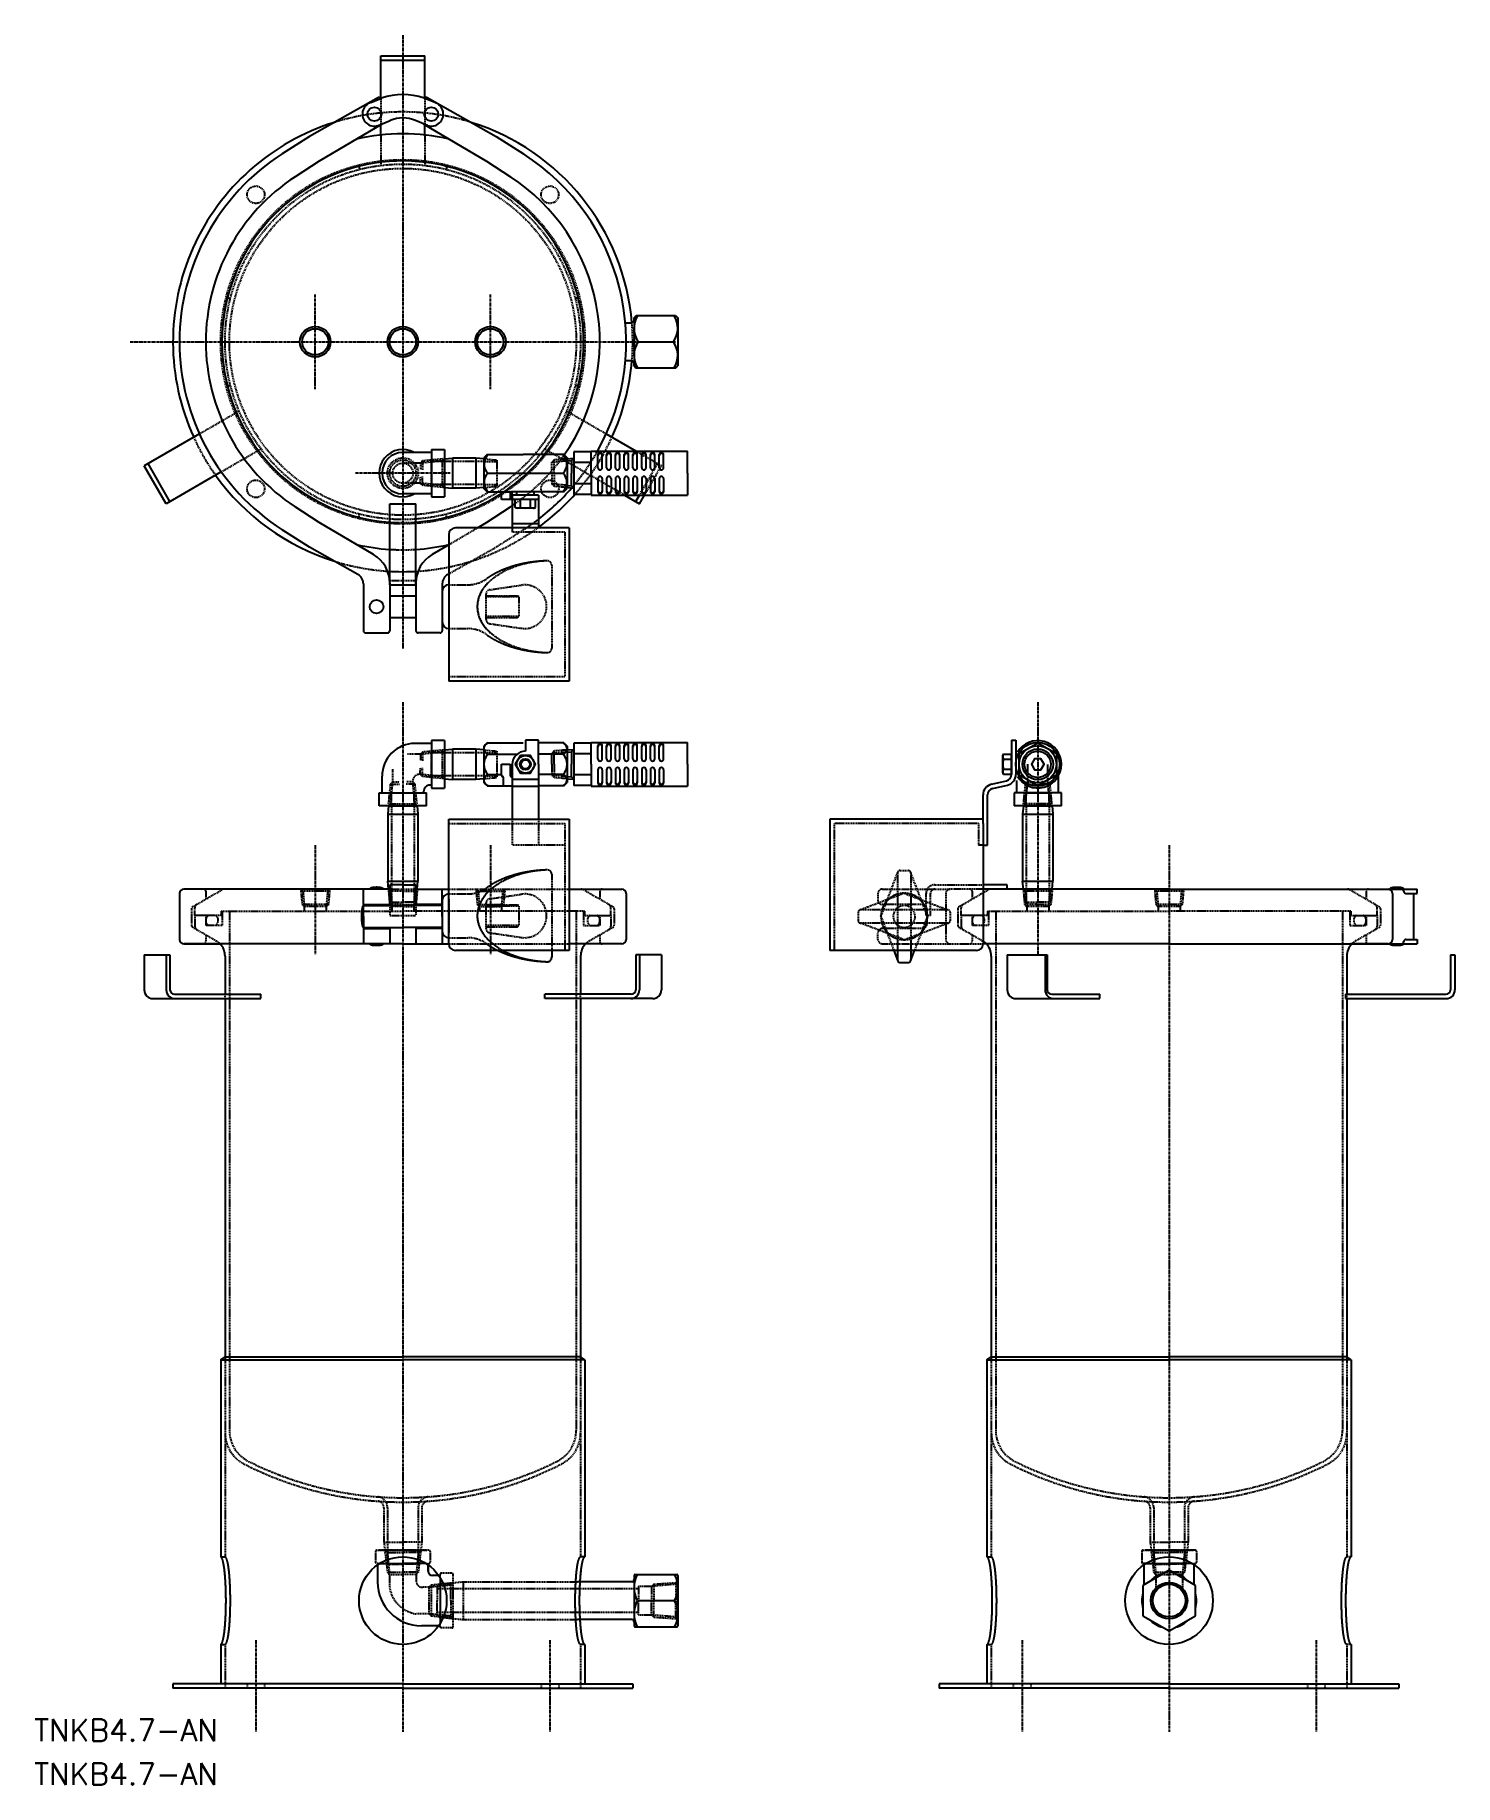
# Model space of a CAD drawing. Extents: x 248 to 897, y 18 to 818.
import ezdxf

# ---------------------------------------------------------------- set-up
doc = ezdxf.new("R2010")
doc.units = 0
doc.linetypes.add('CENTER', pattern=[2, 1.25, -0.25, 0.25, -0.25])
doc.linetypes.add('DASHED', pattern=[0.75, 0.5, -0.25])
doc.layers.get('0').update_dxf_attribs({"linetype": 'CONTINUOUS'})
doc.layers.add('CENTER', color=1, linetype='CENTER')
doc.styles.get("Standard").update_dxf_attribs({"font": 'txt.shx', "bigfont": 'bigfont.shx'})

# ---------------------------------------------------------------- blocks, each defined once
blk = doc.blocks.new('*U0')
at = {"color": 7, "linetype": 'CONTINUOUS'}
blk.add_text('TNKB4.7-AN', height=10, dxfattribs=at).set_placement((248.07, 38.3))
blk = doc.blocks.new('*U1')
at = {"color": 7, "linetype": 'CONTINUOUS'}
blk.add_text('TNKB4.7-AN', height=10, dxfattribs=at).set_placement((248.07, 18.3))

msp = doc.modelspace()

# ---------------------------------------------------------------- linework, layer by layer
at = {"color": 7, "linetype": 'CONTINUOUS'}
for p, q in [((406.5, 808.1), (426.5, 808.1)), ((406.5, 788.95), (406.5, 808.1)), ((426.5, 788.95), (426.5, 808.1)), ((406.5, 806.1), (426.5, 806.1)), ((405.36, 789.06), (373.86, 771.35)), ((401.89, 786.78), (406.78, 788.84)), ((431.11, 786.78), (426.22, 788.84)), ((427.64, 789.06), (459.14, 771.35)), ((407.18, 777.13), (378.35, 760.09)), ((405.17, 776.28), (410.67, 778.6)), ((406.5, 771.99), (406.5, 776.72)), ((427.83, 776.28), (422.33, 778.6)), ((425.82, 777.13), (454.65, 760.09)), ((426.5, 771.99), (426.5, 776.72)), ((373.86, 771.35), (361.41, 763.36)), ((459.14, 771.35), (471.6, 763.36)), ((378.35, 760.09), (367.32, 752.89)), ((454.65, 760.09), (465.69, 752.89)), ((522.11, 688.52), (523.11, 689.52)), ((522.11, 687.17), (522.11, 688.52)), ((523.11, 689.52), (541.11, 689.52)), ((541.11, 689.52), (542.11, 688.52)), ((542.11, 688.52), (542.11, 666.52)), ((518.13, 686.17), (521.11, 686.17)), ((521.11, 686.17), (522.11, 687.17)), ((522.11, 687.17), (522.11, 667.87)), ((524.11, 677.52), (540.09, 677.52)), ((521.11, 668.87), (518.13, 668.87)), ((521.81, 668.57), (521.11, 668.87)), ((522.11, 667.87), (521.81, 668.57)), ((522.11, 666.52), (522.11, 667.87)), ((522.11, 666.52), (523.11, 665.52)), ((541.11, 665.52), (523.11, 665.52)), ((541.11, 665.52), (542.11, 666.52)), ((323.59, 635.42), (298.41, 620.89)), ((509.41, 635.42), (523.1, 627.52)), ((429.55, 627.01), (416.5, 627.01)), ((429.55, 628.33), (435.5, 628.33)), ((429.55, 628.33), (429.55, 606.7)), ((435.5, 628.33), (435.5, 606.7)), ((435.5, 624.07), (439.2, 624.42)), ((435.5, 624.07), (435.5, 610.96)), ((439.2, 624.42), (439.2, 610.62)), ((449.8, 624.42), (439.2, 624.42)), ((449.8, 624.42), (449.8, 610.62)), ((453.5, 624.07), (449.8, 624.42)), ((455, 626.02), (453.5, 624.52)), ((453.5, 624.52), (453.5, 610.52)), ((453.5, 624.07), (453.5, 610.96)), ((455, 626.02), (471.5, 626.02)), ((490, 626.02), (471.5, 626.02)), ((490, 626.02), (491.5, 624.52)), ((491.5, 624.52), (491.5, 610.52)), ((491.5, 624.09), (494.6, 624.34)), ((491.5, 624.09), (491.5, 610.94)), ((494.6, 624.34), (493.6, 623.26)), ((494.6, 627.22), (494.6, 617.52)), ((502.6, 627.22), (494.6, 627.22)), ((502.6, 627.52), (546.6, 627.52)), ((502.6, 617.52), (502.6, 627.52)), ((505.6, 620.02), (505.6, 626.02)), ((507.6, 620.02), (507.6, 626.02)), ((509.6, 620.02), (509.6, 626.02)), ((511.6, 620.02), (511.6, 626.02)), ((513.6, 620.02), (513.6, 626.02)), ((515.6, 620.02), (515.6, 626.02)), ((517.6, 620.02), (517.6, 626.02)), ((519.6, 620.02), (519.6, 626.02)), ((521.6, 620.02), (521.6, 626.02)), ((523.6, 620.02), (523.6, 626.02)), ((525.6, 620.02), (525.6, 626.02)), ((527.6, 620.02), (527.6, 626.02)), ((529.6, 620.02), (529.6, 626.02)), ((531.6, 620.02), (531.6, 626.02)), ((533.6, 620.02), (533.6, 626.02)), ((535.6, 620.02), (535.6, 626.02)), ((546.6, 617.52), (546.6, 627.52)), ((308.41, 603.57), (298.41, 620.89)), ((310.15, 604.57), (300.15, 621.89)), ((333.59, 618.1), (308.41, 603.57)), ((455.31, 617.52), (489.69, 617.52)), ((491.5, 623.09), (493.6, 623.26)), ((493.6, 623.26), (493.6, 617.52)), ((493.6, 611.77), (493.6, 617.52)), ((502.6, 622.37), (494.6, 622.37)), ((494.6, 617.52), (494.6, 607.82)), ((502.6, 617.52), (502.6, 607.52)), ((546.6, 617.52), (546.6, 607.52)), ((429.55, 608.02), (416.5, 608.02)), ((435.5, 610.96), (439.2, 610.62)), ((449.8, 610.62), (439.2, 610.62)), ((453.5, 610.96), (449.8, 610.62)), ((455, 609.02), (453.5, 610.52)), ((455, 609.02), (465.86, 609.02)), ((461.5, 605.52), (461.5, 609.02)), ((465.5, 609.02), (465.5, 605.52)), ((477.14, 609.02), (465.86, 609.02)), ((466.5, 607.52), (466.5, 609.02)), ((478.5, 607.52), (466.5, 607.52)), ((466.5, 607.52), (466.5, 592.52)), ((468.5, 607.52), (468.5, 609.02)), ((476.5, 607.52), (476.5, 609.02)), ((490, 609.02), (477.14, 609.02)), ((478.5, 607.52), (478.5, 592.52)), ((490, 609.02), (491.5, 610.52)), ((491.5, 611.95), (493.6, 611.77)), ((491.5, 610.94), (494.6, 610.69)), ((494.6, 610.69), (493.6, 611.77)), ((502.6, 612.67), (494.6, 612.67)), ((502.6, 607.82), (494.6, 607.82)), ((502.6, 607.52), (546.6, 607.52)), ((505.6, 615.02), (505.6, 609.02)), ((507.6, 615.02), (507.6, 609.02)), ((509.6, 615.02), (509.6, 609.02)), ((511.6, 615.02), (511.6, 609.02)), ((513.6, 615.02), (513.6, 609.02)), ((515.6, 615.02), (515.6, 609.02)), ((517.6, 615.02), (517.6, 609.02)), ((517.74, 607.52), (524.59, 603.57)), ((519.6, 615.02), (519.6, 609.02)), ((521.6, 615.02), (521.6, 609.02)), ((522.86, 604.57), (524.56, 607.52)), ((523.6, 615.02), (523.6, 609.02)), ((524.59, 603.57), (526.87, 607.52)), ((525.6, 615.02), (525.6, 609.02)), ((527.6, 615.02), (527.6, 609.02)), ((529.6, 615.02), (529.6, 609.02)), ((531.6, 615.02), (531.6, 609.02)), ((533.6, 615.02), (533.6, 609.02)), ((535.6, 615.02), (535.6, 609.02)), ((378.35, 594.95), (367.32, 602.15)), ((410.5, 566.52), (410.5, 603.52)), ((410.5, 603.52), (422.5, 603.52)), ((422.5, 566.52), (422.5, 603.52)), ((429.55, 606.7), (435.5, 606.7)), ((454.65, 594.95), (465.69, 602.15)), ((466.5, 605.52), (461.5, 605.52)), ((478.5, 605.52), (466.5, 605.52)), ((477.12, 605.52), (467.88, 605.52)), ((467.88, 601.87), (467.88, 605.52)), ((468.5, 601.52), (467.88, 601.87)), ((476.5, 601.52), (468.5, 601.52)), ((470.19, 601.87), (470.19, 605.52)), ((474.81, 601.87), (474.81, 605.52)), ((476.5, 601.52), (477.12, 601.87)), ((477.12, 601.87), (477.12, 605.52)), ((373.86, 583.68), (361.41, 591.68)), ((403.13, 580.3), (378.35, 594.95)), ((492.5, 592.52), (440.5, 592.52)), ((450.54, 592.52), (454.65, 594.95)), ((466.5, 594.52), (478.5, 594.52)), ((466.5, 592.52), (466.5, 590.52)), ((492.5, 592.52), (492.5, 522.52)), ((395.95, 571.26), (373.86, 583.68)), ((437.5, 584.81), (429.87, 580.3)), ((437.5, 589.52), (437.5, 522.52)), ((437.05, 571.26), (437.5, 571.51)), ((398.5, 566.9), (398.5, 545.52)), ((410.5, 567.39), (410.5, 545.52)), ((410.5, 566.52), (422.5, 566.52)), ((410.5, 561.52), (422.5, 561.52)), ((422.5, 567.39), (422.5, 545.52)), ((434.5, 566.9), (434.5, 545.52)), ((434.5, 563.52), (434.5, 549.52)), ((399.5, 544.52), (409.5, 544.52)), ((410.5, 551.52), (422.5, 551.52)), ((433.5, 544.52), (423.5, 544.52)), ((492.5, 522.52), (437.5, 522.52)), ((429.55, 494.03), (422.02, 494.04)), ((435.5, 495.34), (429.55, 495.35)), ((429.55, 495.35), (429.55, 473.7)), ((435.5, 495.34), (435.5, 473.7)), ((435.5, 491.08), (439.2, 491.42)), ((435.5, 491.08), (435.5, 477.96)), ((449.8, 491.42), (439.2, 491.42)), ((439.2, 491.42), (439.2, 477.62)), ((453.5, 491.08), (449.8, 491.42)), ((449.8, 491.42), (449.8, 477.62)), ((455, 494.27), (453.5, 492.77)), ((453.5, 492.77), (453.5, 476.27)), ((453.5, 491.08), (453.5, 477.96)), ((455, 494.27), (471.5, 494.27)), ((455.31, 489.22), (468.76, 489.22)), ((472.5, 495.52), (472.5, 490.52)), ((478.5, 495.52), (472.5, 495.52)), ((478.5, 484.52), (478.5, 495.52)), ((490, 494.27), (478.5, 494.27)), ((489.69, 489.22), (478.5, 489.22)), ((490, 494.27), (491.5, 492.77)), ((491.5, 492.77), (491.5, 476.27)), ((491.5, 491.09), (494.6, 491.35)), ((491.5, 491.09), (491.5, 477.95)), ((491.5, 490.09), (493.6, 490.26)), ((494.6, 491.35), (493.6, 490.27)), ((493.6, 490.26), (493.6, 484.52)), ((502.6, 494.22), (494.6, 494.22)), ((494.6, 494.22), (494.6, 484.52)), ((502.6, 489.37), (494.6, 489.37)), ((502.6, 484.52), (502.6, 494.52)), ((502.6, 494.52), (546.6, 494.52)), ((505.6, 487.02), (505.6, 493.02)), ((507.6, 487.02), (507.6, 493.02)), ((509.6, 487.02), (509.6, 493.02)), ((511.6, 487.02), (511.6, 493.02)), ((513.6, 487.02), (513.6, 493.02)), ((515.6, 487.02), (515.6, 493.02)), ((517.6, 487.02), (517.6, 493.02)), ((519.6, 487.02), (519.6, 493.02)), ((521.6, 487.02), (521.6, 493.02)), ((523.6, 487.02), (523.6, 493.02)), ((525.6, 487.02), (525.6, 493.02)), ((527.6, 487.02), (527.6, 493.02)), ((529.6, 487.02), (529.6, 493.02)), ((531.6, 487.02), (531.6, 493.02)), ((533.6, 487.02), (533.6, 493.02)), ((535.6, 487.02), (535.6, 493.02)), ((546.6, 484.52), (546.6, 494.52)), ((690.5, 488.6), (690.85, 489.22)), ((690.5, 480.6), (690.5, 488.6)), ((690.85, 489.22), (694.5, 489.22)), ((694.5, 495.52), (696.5, 495.52)), ((694.5, 495.52), (694.5, 479.9)), ((694.5, 479.98), (694.5, 489.22)), ((696.5, 495.52), (696.5, 479.9)), ((696.5, 489.14), (698, 489.14)), ((455.31, 479.83), (461.5, 479.83)), ((461.5, 479.52), (461.5, 484.52)), ((461.5, 484.52), (465.5, 484.52)), ((465.5, 484.52), (465.5, 479.52)), ((465.5, 479.83), (466.5, 479.83)), ((466.5, 484.52), (466.5, 459.52)), ((478.5, 484.52), (478.5, 459.52)), ((489.69, 479.83), (478.5, 479.83)), ((493.6, 478.78), (493.6, 484.52)), ((494.6, 484.52), (494.6, 474.82)), ((502.6, 479.67), (494.6, 479.67)), ((502.6, 484.52), (502.6, 474.52)), ((505.6, 482.02), (505.6, 476.02)), ((507.6, 482.02), (507.6, 476.02)), ((509.6, 482.02), (509.6, 476.02)), ((511.6, 482.02), (511.6, 476.02)), ((513.6, 482.02), (513.6, 476.02)), ((515.6, 482.02), (515.6, 476.02)), ((517.6, 482.02), (517.6, 476.02)), ((519.6, 482.02), (519.6, 476.02)), ((521.6, 482.02), (521.6, 476.02)), ((523.6, 482.02), (523.6, 476.02)), ((525.6, 482.02), (525.6, 476.02)), ((527.6, 482.02), (527.6, 476.02)), ((529.6, 482.02), (529.6, 476.02)), ((531.6, 482.02), (531.6, 476.02)), ((533.6, 482.02), (533.6, 476.02)), ((535.6, 482.02), (535.6, 476.02)), ((546.6, 484.52), (546.6, 474.52)), ((690.5, 480.6), (690.85, 479.98)), ((690.85, 486.91), (694.5, 486.91)), ((690.85, 482.29), (694.5, 482.29)), ((690.85, 479.98), (694.5, 479.98)), ((696.5, 481.14), (698, 481.14)), ((407, 471.46), (407, 479.04)), ((426, 471.46), (426, 472.03)), ((429.55, 475.02), (429, 475.03)), ((429.55, 473.7), (435.5, 473.7)), ((435.5, 477.96), (439.2, 477.62)), ((449.8, 477.62), (439.2, 477.62)), ((453.5, 477.96), (449.8, 477.62)), ((455, 474.77), (453.5, 476.27)), ((455, 474.77), (466.5, 474.77)), ((462.5, 474.77), (462.5, 478.52)), ((478.5, 477.52), (466.5, 477.52)), ((466.5, 474.52), (478.5, 474.52)), ((490, 474.77), (478.5, 474.77)), ((490, 474.77), (491.5, 476.27)), ((491.5, 478.95), (493.6, 478.78)), ((491.5, 477.95), (494.6, 477.69)), ((494.6, 477.69), (493.6, 478.77)), ((502.6, 474.82), (494.6, 474.82)), ((502.6, 474.52), (546.6, 474.52)), ((685.37, 475.41), (692.17, 476.98)), ((685.82, 473.46), (692.62, 475.03)), ((697, 471.47), (697, 477.11)), ((716, 471.47), (716, 479.35)), ((405.68, 465.52), (405.68, 471.46)), ((405.68, 471.46), (427.32, 471.46)), ((427.32, 465.52), (405.68, 465.52)), ((409.94, 465.52), (409.6, 461.82)), ((409.94, 465.52), (423.06, 465.52)), ((423.06, 465.52), (423.4, 461.82)), ((427.32, 465.52), (427.32, 471.46)), ((681.5, 457.52), (681.5, 470.54)), ((683.5, 447.52), (683.5, 470.54)), ((717.33, 471.47), (695.68, 471.47)), ((695.68, 471.47), (695.68, 465.52)), ((717.32, 465.52), (695.68, 465.52)), ((699.94, 465.52), (699.6, 461.82)), ((699.94, 465.52), (713.06, 465.52)), ((700.5, 471.52), (712.5, 471.52)), ((713.06, 465.52), (713.4, 461.82)), ((717.32, 465.52), (717.33, 471.47)), ((409.6, 461.82), (423.4, 461.82)), ((409.6, 461.82), (409.6, 431.22)), ((423.4, 461.82), (423.4, 431.22)), ((437.5, 402.52), (437.5, 459.52)), ((437.5, 459.52), (492.5, 459.52)), ((492.5, 459.52), (492.5, 399.52)), ((681.5, 459.52), (611.5, 459.52)), ((611.5, 459.52), (611.5, 399.52)), ((681.5, 457.52), (681.5, 402.52)), ((699.6, 461.82), (699.6, 431.22)), ((699.6, 461.82), (713.4, 461.82)), ((713.4, 461.82), (713.4, 431.22)), ((681.5, 447.52), (683.5, 447.52)), ((314.5, 425.52), (314.5, 404.52)), ((325.5, 427.52), (316.5, 427.52)), ((335.03, 427.52), (325.5, 427.52)), ((410.5, 427.52), (335.03, 427.52)), ((398.5, 420.52), (398.5, 427.52)), ((409.94, 427.52), (409.6, 431.22)), ((409.6, 431.22), (423.4, 431.22)), ((410.5, 429.52), (410.5, 420.02)), ((416.5, 429.52), (410.5, 429.52)), ((410.5, 420.52), (410.5, 427.52)), ((416.5, 429.52), (422.5, 429.52)), ((422.5, 429.52), (422.5, 420.02)), ((422.5, 420.52), (422.5, 427.52)), ((422.5, 427.52), (437.5, 427.52)), ((423.06, 427.52), (423.4, 431.22)), ((434.5, 420.52), (434.5, 427.52)), ((492.5, 427.52), (507.5, 427.52)), ((507.5, 427.52), (516.5, 427.52)), ((518.5, 425.52), (518.5, 404.52)), ((692.5, 429.52), (681.5, 429.52)), ((766.5, 427.52), (681.5, 427.52)), ((692.5, 427.52), (692.5, 429.52)), ((699.6, 431.22), (713.4, 431.22)), ((699.94, 427.52), (699.6, 431.22)), ((713.06, 427.52), (713.4, 431.22)), ((766.5, 427.52), (847.97, 427.52)), ((847.97, 427.52), (857.5, 427.52)), ((857.5, 427.52), (866.5, 427.52)), ((866.5, 427.52), (872.7, 427.52)), ((868.5, 425.52), (868.5, 404.52)), ((872.7, 427.52), (879.79, 427.52)), ((873.7, 426.52), (873.7, 426.52)), ((874.7, 425.52), (878.18, 425.52)), ((878.18, 425.52), (879.79, 425.52)), ((878.18, 425.52), (878.18, 404.52)), ((879.79, 425.52), (879.79, 427.52)), ((398.5, 420.52), (410.5, 420.52)), ((398.5, 415.02), (398.5, 420.02)), ((398.5, 420.02), (416.5, 420.02)), ((401.4, 420.52), (401.4, 420.27)), ((401.4, 420.52), (401.4, 420.02)), ((401.4, 420.52), (401.4, 420.02)), ((407.6, 420.52), (407.6, 420.02)), ((434.5, 420.02), (416.5, 420.02)), ((434.5, 420.52), (422.5, 420.52)), ((434.5, 422.32), (434.5, 408.32)), ((434.5, 415.02), (434.5, 420.02)), ((398.5, 415.02), (398.5, 410.02)), ((398.5, 410.02), (416.5, 410.02)), ((398.5, 409.52), (398.5, 402.52)), ((398.5, 409.52), (410.5, 409.52)), ((401.4, 409.52), (401.4, 410.02)), ((401.4, 409.52), (401.4, 410.02)), ((401.4, 409.52), (401.4, 409.77)), ((407.6, 409.52), (407.6, 410.02)), ((410.5, 409.52), (410.5, 402.52)), ((434.5, 410.02), (416.5, 410.02)), ((434.5, 409.52), (422.5, 409.52)), ((422.5, 409.52), (422.5, 402.52)), ((434.5, 415.02), (434.5, 410.02)), ((434.5, 409.52), (434.5, 402.52)), ((316.5, 402.52), (325.5, 402.52)), ((416.5, 402.52), (316.5, 402.52)), ((325.5, 402.52), (333.63, 402.52)), ((416.5, 402.52), (437.5, 402.52)), ((507.5, 402.52), (492.5, 402.52)), ((516.5, 402.52), (507.5, 402.52)), ((766.5, 402.52), (681.5, 402.52)), ((766.5, 402.52), (866.5, 402.52)), ((857.5, 402.52), (849.38, 402.52)), ((866.5, 402.52), (857.5, 402.52)), ((866.5, 402.52), (876.18, 402.52)), ((873.7, 403.52), (873.7, 403.52)), ((874.7, 404.52), (878.18, 404.52)), ((876.18, 402.52), (879.79, 402.52)), ((878.18, 404.52), (879.79, 404.52)), ((879.79, 404.52), (879.79, 402.52)), ((298.41, 397.52), (298.41, 381.52)), ((298.41, 397.52), (310.15, 397.52)), ((308.41, 397.52), (308.41, 381.52)), ((310.15, 397.52), (310.15, 381.52)), ((335.3, 396.93), (335.3, 379.52)), ((492.5, 399.52), (440.5, 399.52)), ((484.5, 399.52), (484.5, 396.36)), ((497.7, 396.93), (497.7, 379.52)), ((534.59, 397.52), (522.86, 397.52)), ((522.86, 397.52), (522.86, 381.52)), ((524.59, 397.52), (524.59, 381.52)), ((534.59, 397.52), (534.59, 381.52)), ((678.5, 399.52), (611.5, 399.52)), ((640.79, 399.52), (642.5, 395.01)), ((642.5, 399.52), (642.5, 395.01)), ((643.5, 394.01), (647.5, 394.01)), ((648.5, 395.01), (650.22, 399.52)), ((648.5, 399.52), (648.5, 395.01)), ((685.3, 396.93), (685.3, 213.81)), ((692.55, 397.52), (710.87, 397.52)), ((692.55, 397.52), (692.55, 381.52)), ((709.87, 397.52), (709.87, 381.52)), ((710.87, 397.52), (710.87, 381.52)), ((847.7, 396.93), (847.7, 379.52)), ((895.08, 397.52), (897.08, 397.52)), ((895.08, 397.52), (895.08, 381.52)), ((897.08, 397.52), (897.08, 381.52)), ((302.41, 377.52), (351.71, 377.52)), ((312.15, 379.52), (351.71, 379.52)), ((335.3, 377.52), (335.3, 213.81)), ((351.71, 377.52), (351.71, 379.52)), ((481.29, 377.52), (481.29, 379.52)), ((520.86, 379.52), (481.29, 379.52)), ((530.59, 377.52), (481.29, 377.52)), ((497.7, 377.52), (497.7, 213.81)), ((696.55, 377.52), (734.87, 377.52)), ((712.87, 379.52), (734.87, 379.52)), ((734.87, 377.52), (734.87, 379.52)), ((847.08, 379.52), (893.08, 379.52)), ((847.08, 379.52), (847.08, 377.52)), ((847.08, 377.52), (893.08, 377.52)), ((847.7, 377.52), (847.7, 213.81)), ((333.3, 212.52), (335.3, 213.81)), ((333.3, 212.52), (333.3, 122.52)), ((333.3, 212.52), (416.5, 212.52)), ((335.3, 213.81), (416.5, 213.81)), ((497.7, 213.81), (416.5, 213.81)), ((499.7, 212.52), (416.5, 212.52)), ((499.7, 212.52), (497.7, 213.81)), ((499.7, 212.52), (499.7, 122.52)), ((683.3, 212.52), (685.3, 213.81)), ((683.3, 212.52), (766.5, 212.52)), ((683.3, 212.52), (683.3, 122.52)), ((685.3, 213.81), (766.5, 213.81)), ((847.7, 213.81), (766.5, 213.81)), ((849.7, 212.52), (766.5, 212.52)), ((849.7, 212.52), (847.7, 213.81)), ((849.7, 212.52), (849.7, 122.52)), ((405, 118.88), (405, 111.02)), ((405.97, 119.52), (416.5, 119.52)), ((427.04, 119.52), (416.5, 119.52)), ((428, 118.88), (428, 116.02)), ((428, 116.02), (428, 118.88)), ((432.86, 114.02), (430, 114.02)), ((433.5, 113.05), (433.5, 91.98)), ((522.11, 114.02), (522.11, 91.02)), ((522.61, 114.52), (541.61, 114.52)), ((542.11, 114.02), (542.11, 91.02)), ((766.5, 116.37), (754.5, 109.44)), ((755, 118.88), (755, 109.73)), ((755.97, 119.52), (766.5, 119.52)), ((777.04, 119.52), (766.5, 119.52)), ((778.5, 109.44), (766.5, 116.37)), ((778, 109.73), (778, 118.88)), ((521.11, 111.17), (496.22, 111.17)), ((754.5, 109.44), (754.5, 95.59)), ((778.5, 95.59), (778.5, 109.44)), ((523.86, 102.52), (540.65, 102.52)), ((542.11, 95.98), (542.11, 102.52)), ((432.86, 91.02), (425, 91.02)), ((521.11, 93.87), (496.22, 93.87)), ((522.61, 90.52), (541.61, 90.52)), ((754.5, 95.59), (766.5, 88.66)), ((766.5, 88.66), (778.5, 95.59)), ((333.3, 82.52), (333.3, 64.52)), ((499.7, 82.52), (499.7, 64.52)), ((683.3, 82.52), (683.3, 64.52)), ((849.7, 82.52), (849.7, 64.52)), ((416.5, 64.52), (311.5, 64.52)), ((311.5, 64.52), (311.5, 62.52)), ((416.5, 64.52), (521.5, 64.52)), ((521.5, 64.52), (521.5, 62.52)), ((661.5, 64.52), (661.5, 62.52)), ((766.5, 64.52), (661.5, 64.52)), ((766.5, 64.52), (871.5, 64.52)), ((871.5, 64.52), (871.5, 62.52)), ((416.5, 62.52), (311.5, 62.52)), ((416.5, 62.52), (521.5, 62.52)), ((766.5, 62.52), (661.5, 62.52)), ((766.5, 62.52), (871.5, 62.52))]:
    msp.add_line(p, q, dxfattribs=at)
at = {"color": 3, "linetype": 'DASHED'}
for p, q in [((406.5, 788.95), (406.5, 776.84)), ((426.5, 788.95), (426.5, 776.84)), ((406.5, 771.99), (406.5, 758.1)), ((426.5, 771.99), (426.5, 758.1)), ((396.5, 758.28), (396.5, 756.21)), ((436.5, 758.28), (436.5, 756.21)), ((335.74, 697.52), (337.8, 697.52)), ((497.26, 697.52), (495.2, 697.52)), ((335.74, 657.52), (337.8, 657.52)), ((497.26, 657.52), (495.2, 657.52)), ((323.59, 635.42), (341.71, 645.89)), ((509.41, 635.42), (491.29, 645.89)), ((333.59, 618.1), (351.71, 628.57)), ((435.51, 624.09), (425.51, 623.1)), ((435.5, 624.07), (429.5, 623.52)), ((429.5, 623.52), (429.5, 611.52)), ((435.51, 624.09), (434.51, 623.09)), ((453.5, 624.07), (459.5, 623.52)), ((459.5, 623.52), (459.5, 611.52)), ((517.74, 607.52), (481.29, 628.57)), ((485.6, 623.6), (484.6, 622.52)), ((491.5, 624.09), (485.6, 623.6)), ((485.6, 617.52), (485.6, 623.6)), ((523.1, 627.52), (534.59, 620.89)), ((424.51, 622.1), (416.51, 622.1)), ((424.49, 612.96), (424.5, 615.97)), ((424.51, 622.1), (424.5, 619.09)), ((425.51, 623.1), (424.51, 622.1)), ((434.51, 623.09), (424.51, 622.1)), ((425.49, 611.96), (425.5, 615.97)), ((425.51, 623.1), (425.5, 619.09)), ((435.5, 622.77), (429.5, 622.77)), ((434.51, 623.09), (434.49, 611.94)), ((453.5, 622.77), (435.5, 622.77)), ((453.5, 622.77), (459.5, 622.77)), ((491.5, 623.09), (484.6, 622.52)), ((484.6, 617.52), (484.6, 622.52)), ((484.6, 617.52), (484.6, 622.52)), ((484.6, 617.52), (484.6, 612.52)), ((484.6, 617.52), (484.6, 612.52)), ((485.6, 617.52), (485.6, 611.44)), ((524.56, 607.52), (532.86, 621.89)), ((526.87, 607.52), (534.59, 620.89)), ((424.49, 612.96), (416.5, 612.93)), ((425.49, 611.96), (424.49, 612.96)), ((434.49, 611.94), (424.49, 612.96)), ((435.49, 610.94), (425.49, 611.96)), ((435.5, 612.27), (429.5, 612.27)), ((435.5, 610.96), (429.5, 611.52)), ((435.49, 610.94), (434.49, 611.94)), ((453.5, 612.27), (435.5, 612.27)), ((453.5, 612.27), (459.5, 612.27)), ((453.5, 610.96), (459.5, 611.52)), ((491.5, 611.95), (484.6, 612.52)), ((485.6, 611.44), (484.6, 612.52)), ((491.5, 610.95), (485.6, 611.44)), ((396.5, 596.76), (396.5, 598.82)), ((436.5, 596.76), (436.5, 598.82)), ((437.5, 584.81), (450.54, 592.52)), ((459.14, 583.68), (471.6, 591.68)), ((437.5, 571.51), (459.14, 583.68)), ((490.5, 590.52), (466.5, 590.52)), ((490.5, 590.52), (490.5, 524.52)), ((410.5, 568.52), (422.5, 568.52)), ((484.5, 575.48), (484.5, 537.55)), ((437.5, 566.52), (446.12, 566.52)), ((437.5, 564.13), (437.5, 548.9)), ((454.5, 550.74), (454.5, 562.29)), ((454.5, 561.52), (468.95, 561.52)), ((469.5, 560.97), (454.5, 560.97)), ((456.21, 564.27), (470.7, 566.4)), ((468.95, 561.52), (469.5, 560.97)), ((469.5, 560.97), (469.5, 552.07)), ((469.5, 552.07), (454.5, 552.07)), ((468.95, 551.52), (469.5, 552.07)), ((437.5, 546.52), (446.12, 546.52)), ((454.5, 551.52), (468.95, 551.52)), ((456.21, 548.77), (470.7, 546.64)), ((490.5, 524.52), (437.5, 524.52)), ((425.56, 489.1), (418.56, 489.11)), ((424.51, 489.1), (424.5, 486.09)), ((425.51, 490.1), (424.51, 489.1)), ((434.51, 490.09), (424.51, 489.1)), ((425.51, 490.1), (425.5, 486.09)), ((435.51, 491.09), (425.51, 490.1)), ((435.5, 491.08), (429.5, 490.52)), ((429.5, 490.52), (429.5, 478.52)), ((435.5, 489.77), (429.5, 489.77)), ((434.51, 490.09), (434.49, 478.94)), ((435.51, 491.09), (434.51, 490.09)), ((453.5, 489.77), (435.5, 489.77)), ((453.5, 491.08), (459.5, 490.52)), ((453.5, 489.77), (459.5, 489.77)), ((459.5, 490.52), (459.5, 478.52)), ((485.6, 490.61), (484.6, 489.52)), ((491.5, 490.09), (484.6, 489.52)), ((484.6, 484.52), (484.6, 489.52)), ((484.6, 484.52), (484.6, 489.52)), ((491.5, 491.09), (485.6, 490.61)), ((485.6, 484.52), (485.6, 490.61)), ((411.93, 476.52), (411.93, 482.5)), ((424.49, 479.96), (424.08, 479.96)), ((424.49, 479.96), (424.5, 482.97)), ((425.49, 478.96), (424.49, 479.96)), ((434.49, 478.94), (424.49, 479.96)), ((425.49, 478.96), (425.5, 482.97)), ((484.6, 484.52), (484.6, 479.52)), ((484.6, 484.52), (484.6, 479.52)), ((485.6, 484.52), (485.6, 478.44)), ((701.94, 476.52), (701.95, 484.52)), ((711.09, 475.46), (711.1, 484.52)), ((409.93, 465.52), (410.93, 475.52)), ((410.93, 475.52), (411.93, 476.52)), ((410.93, 466.52), (411.93, 476.52)), ((410.93, 475.52), (414.94, 475.52)), ((411.93, 476.52), (414.94, 476.52)), ((421.07, 476.52), (418.06, 476.52)), ((422.07, 475.52), (418.06, 475.52)), ((421.07, 476.52), (421.07, 476.96)), ((422.07, 475.52), (421.07, 476.52)), ((422.07, 466.52), (421.07, 476.52)), ((423.07, 465.52), (422.07, 475.52)), ((435.49, 477.94), (425.49, 478.96)), ((435.5, 479.27), (429.5, 479.27)), ((435.5, 477.96), (429.5, 478.52)), ((435.49, 477.94), (434.49, 478.94)), ((453.5, 479.27), (435.5, 479.27)), ((453.5, 479.27), (459.5, 479.27)), ((453.5, 477.96), (459.5, 478.52)), ((485.6, 478.44), (484.6, 479.52)), ((491.5, 478.95), (484.6, 479.52)), ((491.5, 477.95), (485.6, 478.44)), ((699.92, 465.53), (700.94, 475.52)), ((700.92, 466.52), (701.94, 476.52)), ((700.94, 475.52), (701.94, 476.52)), ((700.94, 475.52), (704.95, 475.52)), ((701.94, 476.52), (704.95, 476.52)), ((711.09, 476.51), (708.07, 476.51)), ((712.08, 475.51), (708.07, 475.51)), ((712.08, 475.51), (711.09, 476.51)), ((712.07, 466.51), (711.09, 476.51)), ((713.07, 465.51), (712.08, 475.51)), ((409.93, 465.52), (410.93, 466.52)), ((409.94, 465.52), (410.5, 471.52)), ((410.5, 471.52), (422.5, 471.52)), ((410.93, 466.52), (422.07, 466.52)), ((411.25, 465.52), (411.25, 471.52)), ((411.25, 465.52), (411.25, 427.52)), ((421.75, 465.52), (421.75, 471.52)), ((421.75, 465.52), (421.75, 427.52)), ((423.07, 465.52), (422.07, 466.52)), ((423.06, 465.52), (422.5, 471.52)), ((699.92, 465.53), (700.92, 466.52)), ((699.94, 465.52), (700.5, 471.52)), ((712.07, 466.51), (700.92, 466.52)), ((701.25, 465.52), (701.25, 471.52)), ((701.25, 465.52), (701.25, 427.52)), ((711.75, 465.52), (711.75, 471.52)), ((711.75, 465.52), (711.75, 427.52)), ((713.07, 465.51), (712.07, 466.51)), ((713.06, 465.52), (712.5, 471.52)), ((437.5, 457.52), (490.5, 457.52)), ((466.5, 459.52), (466.5, 447.52)), ((478.5, 459.52), (478.5, 447.52)), ((490.5, 457.52), (490.5, 399.52)), ((679.5, 457.52), (613.5, 457.52)), ((613.5, 457.52), (613.5, 399.52)), ((679.5, 457.52), (679.5, 447.52)), ((490.5, 447.52), (466.5, 447.52)), ((681.5, 447.52), (679.5, 447.52)), ((484.5, 434.29), (484.5, 399.52)), ((634.88, 415.02), (642.5, 435.02)), ((642.5, 435.02), (642.5, 399.52)), ((643.5, 436.02), (647.5, 436.02)), ((656.12, 415.02), (648.5, 435.02)), ((648.5, 435.02), (648.5, 399.52)), ((320.47, 419.42), (334.03, 427.25)), ((326.5, 426.52), (326.5, 422.9)), ((369.87, 427.52), (370.5, 420.52)), ((369.87, 427.52), (370.87, 426.52)), ((369.88, 427.52), (370.5, 420.52)), ((369.88, 427.52), (370.88, 426.52)), ((383.04, 426.52), (369.96, 426.52)), ((383.04, 426.52), (369.96, 426.52)), ((370.87, 426.52), (371.5, 419.52)), ((370.88, 426.52), (371.5, 419.52)), ((382.13, 426.52), (381.5, 419.52)), ((382.13, 426.52), (381.5, 419.52)), ((383.13, 427.52), (382.13, 426.52)), ((383.13, 427.52), (382.13, 426.52)), ((383.13, 427.52), (382.5, 420.52)), ((383.13, 427.52), (382.5, 420.52)), ((409.88, 427.52), (410.88, 426.52)), ((409.88, 427.52), (410.5, 420.52)), ((409.94, 427.52), (410.5, 421.52)), ((416.5, 426.52), (409.96, 426.52)), ((410.5, 427.52), (422.5, 427.52)), ((410.88, 426.52), (411.5, 419.52)), ((411.25, 427.52), (411.25, 421.52)), ((416.5, 426.52), (423.04, 426.52)), ((422.13, 426.52), (421.5, 419.52)), ((421.75, 427.52), (421.75, 421.52)), ((423.13, 427.52), (422.13, 426.52)), ((423.06, 427.52), (422.5, 421.52)), ((423.13, 427.52), (422.5, 420.52)), ((437.5, 427.52), (492.5, 427.52)), ((437.5, 425.32), (446.12, 425.32)), ((449.88, 427.52), (450.88, 426.52)), ((449.88, 427.52), (450.5, 420.52)), ((449.88, 427.52), (450.88, 426.52)), ((449.88, 427.52), (450.5, 420.52)), ((449.96, 426.52), (463.04, 426.52)), ((449.97, 426.52), (463.04, 426.52)), ((450.88, 426.52), (451.5, 419.52)), ((450.88, 426.52), (451.5, 419.52)), ((456.21, 423.07), (470.7, 425.2)), ((462.13, 426.52), (461.5, 419.52)), ((462.13, 426.52), (461.5, 419.52)), ((463.13, 427.52), (462.13, 426.52)), ((463.13, 427.52), (462.13, 426.52)), ((463.13, 427.52), (462.5, 420.52)), ((463.13, 427.52), (462.5, 420.52)), ((512.54, 419.42), (498.97, 427.25)), ((506.5, 426.52), (506.5, 422.9)), ((645.5, 425.63), (625.5, 418.02)), ((633.5, 425.52), (633.5, 422.52)), ((635.5, 427.52), (666.5, 427.52)), ((645.5, 425.63), (665.5, 418.02)), ((655.5, 415.52), (655.5, 425.52)), ((657.5, 415.52), (657.5, 425.52)), ((659.5, 429.52), (681.5, 429.52)), ((664.5, 425.52), (664.5, 404.52)), ((664.5, 425.52), (664.5, 404.52)), ((675.5, 427.52), (666.5, 427.52)), ((670.47, 419.42), (684.03, 427.25)), ((681.5, 427.52), (675.5, 427.52)), ((676.5, 426.52), (676.5, 422.9)), ((699.87, 427.52), (700.87, 426.52)), ((699.87, 427.52), (700.5, 420.52)), ((699.88, 427.52), (700.88, 426.52)), ((699.88, 427.52), (700.5, 420.52)), ((699.94, 427.52), (700.5, 421.52)), ((713.04, 426.52), (699.96, 426.52)), ((713.04, 426.52), (699.96, 426.52)), ((700.87, 426.52), (701.5, 419.52)), ((700.88, 426.52), (701.5, 419.52)), ((701.25, 427.52), (701.25, 421.52)), ((712.13, 426.52), (711.5, 419.52)), ((712.13, 426.52), (711.5, 419.52)), ((711.75, 427.52), (711.75, 421.52)), ((713.13, 427.52), (712.13, 426.52)), ((713.13, 427.52), (712.13, 426.52)), ((713.06, 427.52), (712.5, 421.52)), ((713.13, 427.52), (712.5, 420.52)), ((713.13, 427.52), (712.5, 420.52)), ((759.87, 427.52), (760.87, 426.52)), ((759.87, 427.52), (760.5, 420.52)), ((759.88, 427.52), (760.88, 426.52)), ((759.88, 427.52), (760.5, 420.52)), ((773.04, 426.52), (759.96, 426.52)), ((773.04, 426.52), (759.96, 426.52)), ((760.87, 426.52), (761.5, 419.52)), ((760.88, 426.52), (761.5, 419.52)), ((772.13, 426.52), (771.5, 419.52)), ((772.13, 426.52), (771.5, 419.52)), ((773.13, 427.52), (772.13, 426.52)), ((773.13, 427.52), (772.13, 426.52)), ((773.13, 427.52), (772.5, 420.52)), ((773.13, 427.52), (772.5, 420.52)), ((862.54, 419.42), (848.97, 427.25)), ((856.5, 426.52), (856.5, 422.9)), ((319.97, 418.55), (319.97, 410.98)), ((321.5, 415.52), (321.5, 418.86)), ((333.5, 417.52), (333.5, 415.52)), ((333.5, 417.52), (416.5, 417.52)), ((334, 417.52), (334, 410.92)), ((337.3, 417.52), (337.3, 180.23)), ((370.5, 420.52), (371.5, 419.52)), ((382.5, 420.52), (370.5, 420.52)), ((370.5, 420.52), (371.5, 419.52)), ((382.5, 420.52), (370.5, 420.52)), ((371.5, 419.52), (371.5, 417.52)), ((381.5, 419.52), (371.5, 419.52)), ((371.5, 419.52), (371.5, 417.52)), ((381.5, 419.52), (371.5, 419.52)), ((382.5, 420.52), (381.5, 419.52)), ((382.5, 420.52), (381.5, 419.52)), ((381.5, 419.52), (381.5, 417.52)), ((381.5, 419.52), (381.5, 417.52)), ((410.5, 421.52), (416.5, 421.52)), ((410.5, 420.52), (411.5, 419.52)), ((416.5, 420.52), (410.5, 420.52)), ((410.5, 420.02), (410.5, 415.52)), ((411.5, 419.52), (411.5, 417.52)), ((416.5, 419.52), (411.5, 419.52)), ((422.5, 421.52), (416.5, 421.52)), ((416.5, 420.52), (422.5, 420.52)), ((416.5, 419.52), (421.5, 419.52)), ((499.5, 417.52), (416.5, 417.52)), ((422.5, 420.52), (421.5, 419.52)), ((421.5, 419.52), (421.5, 417.52)), ((422.5, 420.02), (422.5, 415.52)), ((437.5, 422.94), (437.5, 407.71)), ((450.5, 420.52), (451.5, 419.52)), ((450.5, 420.52), (462.5, 420.52)), ((450.5, 420.52), (451.5, 419.52)), ((450.5, 420.52), (462.5, 420.52)), ((451.5, 419.52), (461.5, 419.52)), ((451.5, 419.52), (451.5, 417.52)), ((451.5, 419.52), (461.5, 419.52)), ((451.5, 419.52), (451.5, 417.52)), ((454.5, 409.55), (454.5, 421.1)), ((454.5, 420.32), (468.95, 420.32)), ((469.5, 419.77), (454.5, 419.77)), ((462.5, 420.52), (461.5, 419.52)), ((462.5, 420.52), (461.5, 419.52)), ((461.5, 419.52), (461.5, 417.52)), ((461.5, 419.52), (461.5, 417.52)), ((468.95, 420.32), (469.5, 419.77)), ((469.5, 419.77), (469.5, 410.87)), ((495.7, 417.52), (495.7, 180.23)), ((499, 417.52), (499, 410.92)), ((499.5, 417.52), (499.5, 415.52)), ((511.5, 415.52), (511.5, 418.86)), ((513.04, 418.55), (513.04, 410.98)), ((624.5, 417.02), (624.5, 413.02)), ((665.5, 418.02), (625.5, 418.02)), ((653.89, 420.52), (635.5, 420.52)), ((655.89, 418.52), (655.89, 411.52)), ((666.5, 417.02), (666.5, 413.02)), ((669.97, 418.55), (669.97, 410.98)), ((671.5, 415.52), (671.5, 418.86)), ((683.5, 417.52), (766.5, 417.52)), ((683.5, 417.52), (683.5, 415.52)), ((684, 417.52), (684, 410.92)), ((687.3, 417.52), (687.3, 180.23)), ((700.5, 421.52), (706.5, 421.52)), ((712.5, 420.52), (700.5, 420.52)), ((700.5, 420.52), (701.5, 419.52)), ((712.5, 420.52), (700.5, 420.52)), ((700.5, 420.52), (701.5, 419.52)), ((711.5, 419.52), (701.5, 419.52)), ((701.5, 419.52), (701.5, 417.52)), ((711.5, 419.52), (701.5, 419.52)), ((701.5, 419.52), (701.5, 417.52)), ((712.5, 421.52), (706.5, 421.52)), ((712.5, 420.52), (711.5, 419.52)), ((712.5, 420.52), (711.5, 419.52)), ((711.5, 419.52), (711.5, 417.52)), ((711.5, 419.52), (711.5, 417.52)), ((772.5, 420.52), (760.5, 420.52)), ((760.5, 420.52), (761.5, 419.52)), ((772.5, 420.52), (760.5, 420.52)), ((760.5, 420.52), (761.5, 419.52)), ((771.5, 419.52), (761.5, 419.52)), ((761.5, 419.52), (761.5, 417.52)), ((771.5, 419.52), (761.5, 419.52)), ((761.5, 419.52), (761.5, 417.52)), ((849.5, 417.52), (766.5, 417.52)), ((772.5, 420.52), (771.5, 419.52)), ((772.5, 420.52), (771.5, 419.52)), ((771.5, 419.52), (771.5, 417.52)), ((771.5, 419.52), (771.5, 417.52)), ((845.7, 417.52), (845.7, 180.23)), ((849, 417.52), (849, 410.92)), ((849.5, 417.52), (849.5, 415.52)), ((861.5, 415.52), (861.5, 418.86)), ((863.04, 418.55), (863.04, 410.98)), ((320.47, 410.11), (331.3, 403.86)), ((321.5, 415.52), (321.5, 410.67)), ((330.5, 415.52), (321.5, 415.52)), ((334, 415.52), (321.5, 415.52)), ((326.5, 415.52), (326.5, 410.92)), ((334, 410.92), (326.5, 410.92)), ((410.5, 415.52), (416.5, 415.52)), ((416.5, 415.52), (422.5, 415.52)), ((469.5, 410.87), (454.5, 410.87)), ((454.5, 410.32), (468.95, 410.32)), ((468.95, 410.32), (469.5, 410.87)), ((499, 415.52), (511.5, 415.52)), ((499, 410.92), (506.5, 410.92)), ((512.54, 410.11), (501.7, 403.86)), ((502.5, 415.52), (511.5, 415.52)), ((506.5, 415.52), (506.5, 410.92)), ((511.5, 415.52), (511.5, 410.67)), ((665.5, 412.02), (625.5, 412.02)), ((645.5, 404.4), (625.5, 412.02)), ((634.88, 415.02), (640.79, 399.52)), ((653.89, 409.52), (635.5, 409.52)), ((645.5, 404.4), (665.5, 412.02)), ((656.12, 415.02), (650.22, 399.52)), ((657.5, 415.52), (655.5, 415.52)), ((670.47, 410.11), (681.3, 403.86)), ((684, 415.52), (671.5, 415.52)), ((680.5, 415.52), (671.5, 415.52)), ((671.5, 415.52), (671.5, 410.67)), ((676.5, 415.52), (676.5, 410.92)), ((684, 410.92), (676.5, 410.92)), ((849, 415.52), (861.5, 415.52)), ((849, 410.92), (856.5, 410.92)), ((862.54, 410.11), (851.7, 403.86)), ((852.5, 415.52), (861.5, 415.52)), ((856.5, 415.52), (856.5, 410.92)), ((861.5, 415.52), (861.5, 410.67)), ((326.5, 406.63), (326.5, 403.52)), ((437.5, 405.32), (446.12, 405.32)), ((437.5, 402.52), (492.5, 402.52)), ((456.21, 407.57), (470.7, 405.45)), ((506.5, 406.63), (506.5, 403.52)), ((633.5, 404.52), (633.5, 407.52)), ((635.5, 402.52), (666.5, 402.52)), ((666.5, 402.52), (675.5, 402.52)), ((675.5, 402.52), (681.5, 402.52)), ((676.5, 406.63), (676.5, 403.52)), ((856.5, 406.63), (856.5, 403.52)), ((335.3, 377.52), (335.3, 379.52)), ((497.7, 377.52), (497.7, 379.52)), ((847.7, 377.52), (847.7, 379.52)), ((335.3, 213.81), (335.3, 122.52)), ((497.7, 213.81), (497.7, 122.52)), ((685.3, 213.81), (685.3, 122.52)), ((847.7, 213.81), (847.7, 122.52)), ((407.85, 144.93), (407.85, 129.17)), ((409.5, 144.96), (409.5, 125.52)), ((423.5, 144.96), (423.5, 125.52)), ((425.15, 144.93), (425.15, 129.17)), ((757.85, 144.93), (757.85, 129.17)), ((759.5, 144.96), (759.5, 125.52)), ((773.5, 144.96), (773.5, 125.52)), ((775.15, 144.93), (775.15, 129.17)), ((407.85, 129.17), (408.27, 125.52)), ((407.85, 129.17), (416.5, 129.17)), ((425.15, 129.17), (416.5, 129.17)), ((425.15, 129.17), (424.73, 125.52)), ((757.85, 129.17), (766.5, 129.17)), ((757.85, 129.17), (758.27, 125.52)), ((775.15, 129.17), (766.5, 129.17)), ((775.15, 129.17), (774.73, 125.52)), ((333.3, 122.52), (335.3, 122.52)), ((404, 125.02), (404, 120.02)), ((404.5, 125.52), (416.5, 125.52)), ((416.5, 125.52), (405.5, 125.52)), ((408.27, 125.52), (416.5, 125.52)), ((408.27, 125.52), (409, 119.17)), ((408.27, 125.52), (416.5, 125.52)), ((408.43, 125.52), (409.43, 115.52)), ((408.43, 125.52), (409.43, 124.52)), ((409.43, 124.52), (410.43, 114.52)), ((409.43, 124.52), (416.5, 124.52)), ((409.5, 125.52), (409.5, 119.17)), ((424.73, 125.52), (416.5, 125.52)), ((424.73, 125.52), (416.5, 125.52)), ((416.5, 125.52), (427.5, 125.52)), ((428.5, 125.52), (416.5, 125.52)), ((423.57, 124.52), (416.5, 124.52)), ((423.57, 124.52), (422.57, 114.52)), ((423.5, 125.52), (423.5, 119.17)), ((424.57, 125.52), (423.57, 124.52)), ((424.57, 125.52), (423.57, 115.52)), ((424.73, 125.52), (424, 119.17)), ((429, 125.02), (429, 120.02)), ((499.7, 122.52), (497.7, 122.52)), ((683.3, 122.52), (685.3, 122.52)), ((754, 125.02), (754, 120.02)), ((754.5, 125.52), (766.5, 125.52)), ((766.5, 125.52), (755.5, 125.52)), ((758.27, 125.52), (766.5, 125.52)), ((758.27, 125.52), (759, 119.17)), ((758.27, 125.52), (766.5, 125.52)), ((758.43, 125.52), (759.43, 124.52)), ((758.43, 125.52), (759.43, 115.52)), ((759.43, 124.52), (766.5, 124.52)), ((759.43, 124.52), (760.43, 114.52)), ((759.5, 125.52), (759.5, 119.17)), ((778.5, 125.52), (766.5, 125.52)), ((766.5, 125.52), (777.5, 125.52)), ((774.73, 125.52), (766.5, 125.52)), ((774.73, 125.52), (766.5, 125.52)), ((773.57, 124.52), (766.5, 124.52)), ((773.57, 124.52), (772.57, 114.52)), ((773.5, 125.52), (773.5, 119.17)), ((774.57, 125.52), (773.57, 124.52)), ((774.57, 125.52), (773.57, 115.52)), ((774.73, 125.52), (774, 119.17)), ((779, 125.02), (779, 120.02)), ((849.7, 122.52), (847.7, 122.52)), ((405.97, 119.52), (404.5, 119.52)), ((405, 118.88), (405, 119.52)), ((409, 119.17), (416.5, 119.17)), ((409.43, 115.52), (410.43, 114.52)), ((409.43, 115.52), (416.5, 115.52)), ((410.43, 114.52), (410.43, 108.52)), ((410.43, 114.52), (416.5, 114.52)), ((424, 119.17), (416.5, 119.17)), ((423.57, 115.52), (416.5, 115.52)), ((422.57, 114.52), (416.5, 114.52)), ((423.57, 115.52), (422.57, 114.52)), ((422.57, 114.52), (422.57, 111.59)), ((427.04, 119.52), (428.5, 119.52)), ((428, 118.88), (428, 119.52)), ((432.86, 114.02), (433.5, 114.02)), ((433.5, 113.05), (433.5, 114.52)), ((439, 115.02), (434, 115.02)), ((439.5, 90.52), (439.5, 114.52)), ((755.97, 119.52), (754.5, 119.52)), ((755, 118.88), (755, 119.52)), ((759, 119.17), (766.5, 119.17)), ((759.43, 115.52), (766.5, 115.52)), ((759.43, 115.52), (760.43, 114.52)), ((760.43, 114.52), (766.5, 114.52)), ((760.43, 114.52), (760.43, 108.22)), ((774, 119.17), (766.5, 119.17)), ((773.57, 115.52), (766.5, 115.52)), ((772.57, 114.52), (766.5, 114.52)), ((773.57, 115.52), (772.57, 114.52)), ((772.57, 114.52), (772.57, 108.22)), ((777.04, 119.52), (778.5, 119.52)), ((778, 118.88), (778, 119.52)), ((428.5, 108.59), (425.57, 108.59)), ((438.5, 109.59), (428.5, 108.59)), ((429.5, 109.59), (428.5, 108.59)), ((428.5, 96.44), (428.5, 108.59)), ((439.5, 110.59), (429.5, 109.59)), ((429.5, 109.59), (429.5, 95.44)), ((433.1, 110.02), (432.11, 109.05)), ((432.11, 109.05), (432.11, 102.52)), ((449.05, 107.97), (432.11, 107.97)), ((433.1, 110.02), (439.5, 110.69)), ((439.5, 110.59), (438.5, 109.59)), ((438.5, 102.52), (438.5, 109.59)), ((439.5, 110.69), (444.11, 111.17)), ((444.11, 111.17), (444.11, 93.87)), ((444.11, 111.17), (496.22, 111.17)), ((524.11, 107.97), (444.82, 107.97)), ((524.11, 109.05), (524.11, 102.52)), ((524.11, 109.05), (530.11, 109.05)), ((531.1, 110.02), (530.11, 109.05)), ((541.23, 110.02), (530.11, 109.05)), ((530.11, 109.05), (530.11, 102.52)), ((531.1, 110.02), (542.11, 110.82)), ((531.1, 110.02), (531.1, 102.52)), ((542.11, 110.82), (541.23, 110.02)), ((541.23, 110.02), (541.23, 102.52)), ((428.5, 96.44), (422.5, 96.44)), ((438.5, 95.44), (428.5, 96.44)), ((429.5, 95.44), (428.5, 96.44)), ((432.11, 95.98), (432.11, 102.52)), ((449.05, 97.07), (432.11, 97.07)), ((433.1, 95.02), (432.11, 95.98)), ((438.5, 102.52), (438.5, 95.44)), ((524.11, 97.07), (444.82, 97.07)), ((524.11, 95.98), (524.11, 102.52)), ((524.11, 95.98), (530.11, 95.98)), ((530.11, 95.98), (530.11, 102.52)), ((531.1, 95.02), (530.11, 95.98)), ((541.23, 95.02), (530.11, 95.98)), ((531.1, 95.02), (531.1, 102.52)), ((541.23, 95.02), (541.23, 102.52)), ((439.5, 94.44), (429.5, 95.44)), ((432.86, 91.02), (433.5, 91.02)), ((433.1, 95.02), (439.5, 94.35)), ((433.5, 90.52), (433.5, 91.98)), ((439, 90.02), (434, 90.02)), ((439.5, 94.44), (438.5, 95.44)), ((439.5, 94.35), (444.11, 93.87)), ((444.11, 93.87), (496.22, 93.87)), ((531.1, 95.02), (542.11, 94.22)), ((542.11, 94.22), (541.23, 95.02)), ((333.3, 82.52), (335.3, 82.52)), ((335.3, 82.52), (335.3, 62.52)), ((499.7, 82.52), (497.7, 82.52)), ((497.7, 82.52), (497.7, 62.52)), ((683.3, 82.52), (685.3, 82.52)), ((685.3, 82.52), (685.3, 62.52)), ((847.7, 82.52), (847.7, 62.52)), ((849.7, 82.52), (847.7, 82.52)), ((345.33, 64.52), (345.33, 62.52)), ((353.33, 64.52), (353.33, 62.52)), ((479.68, 64.52), (479.68, 62.52)), ((487.68, 64.52), (487.68, 62.52)), ((695.33, 64.52), (695.33, 62.52)), ((703.33, 64.52), (703.33, 62.52)), ((829.68, 64.52), (829.68, 62.52)), ((837.68, 64.52), (837.68, 62.52))]:
    msp.add_line(p, q, dxfattribs=at)
at = {"color": 7, "linetype": 'CONTINUOUS'}
for points in [[(470.19, 488.52), (467.88, 484.52), (470.19, 480.52), (474.81, 480.52), (477.12, 484.52), (474.81, 488.52)], [(715, 479.61), (706.5, 474.7), (698, 479.61), (698, 489.42), (706.5, 494.33), (715, 489.42)], [(707.94, 482.02), (709.38, 484.52), (707.94, 487.02), (705.05, 487.02), (703.61, 484.52), (705.05, 482.02)]]:
    msp.add_lwpolyline(points, close=True, dxfattribs=at)
at = {"color": 3, "linetype": 'DASHED'}
for points in [[(482.43, 577.48, 0), (481.63, 577.44, 0), (480.83, 577.39, 0), (480.03, 577.33, 0), (479.24, 577.26, 0), (478.45, 577.18, 0), (477.66, 577.09, 0), (476.88, 576.98, 0), (476.1, 576.87, 0), (475.32, 576.74, 0), (474.55, 576.6, 0), (473.79, 576.45, 0), (473.03, 576.28, 0), (472.28, 576.11, 0), (471.53, 575.93, 0), (470.8, 575.74, 0), (470.06, 575.53, 0), (469.34, 575.31, 0), (468.63, 575.09, 0), (467.92, 574.85, 0), (467.23, 574.61, 0), (466.54, 574.35, 0), (465.87, 574.08, 0), (465.2, 573.8, 0), (464.55, 573.52, 0), (463.9, 573.22, 0), (463.27, 572.92, 0), (462.65, 572.61, 0), (462.04, 572.28, 0), (461.45, 571.95, 0), (460.86, 571.61, 0), (460.29, 571.26, 0), (459.74, 570.9, 0), (459.19, 570.54, 0), (458.67, 570.17, 0), (458.15, 569.79, 0), (457.65, 569.4, 0), (457.17, 569.01, 0), (456.7, 568.6, 0), (456.24, 568.2, 0), (455.81, 567.78, 0), (455.38, 567.36, 0), (454.98, 566.93, 0), (454.59, 566.5, 0), (454.21, 566.06, 0), (453.86, 565.62, 0), (453.52, 565.17, 0), (453.2, 564.71, 0), (452.89, 564.26, 0), (452.61, 563.79, 0), (452.34, 563.33, 0), (452.09, 562.86, 0), (451.85, 562.38, 0), (451.64, 561.9, 0), (451.44, 561.42, 0), (451.26, 560.94, 0), (451.11, 560.46, 0), (450.96, 559.97, 0), (450.84, 559.48, 0), (450.74, 558.99, 0), (450.65, 558.5, 0), (450.59, 558, 0), (450.54, 557.51, 0), (450.51, 557.01, 0), (450.5, 556.52, 0), (450.51, 556.02, 0), (450.54, 555.53, 0), (450.59, 555.03, 0), (450.65, 554.54, 0), (450.74, 554.04, 0), (450.84, 553.55, 0), (450.96, 553.07, 0), (451.11, 552.58, 0), (451.26, 552.09, 0), (451.44, 551.61, 0), (451.64, 551.13, 0), (451.85, 550.65, 0), (452.09, 550.18, 0), (452.34, 549.71, 0), (452.61, 549.24, 0), (452.89, 548.78, 0), (453.2, 548.32, 0), (453.52, 547.87, 0), (453.86, 547.42, 0), (454.21, 546.97, 0), (454.59, 546.53, 0), (454.98, 546.1, 0), (455.38, 545.67, 0), (455.81, 545.25, 0), (456.24, 544.84, 0), (456.7, 544.43, 0), (457.17, 544.03, 0), (457.65, 543.63, 0), (458.15, 543.25, 0), (458.67, 542.87, 0), (459.19, 542.49, 0), (459.74, 542.13, 0), (460.29, 541.77, 0), (460.86, 541.42, 0), (461.45, 541.08, 0), (462.04, 540.75, 0), (462.65, 540.43, 0), (463.27, 540.11, 0), (463.9, 539.81, 0), (464.55, 539.51, 0), (465.2, 539.23, 0), (465.87, 538.95, 0), (466.54, 538.68, 0), (467.23, 538.43, 0), (467.92, 538.18, 0), (468.63, 537.95, 0), (469.34, 537.72, 0), (470.06, 537.5, 0), (470.8, 537.3, 0), (471.53, 537.1, 0), (472.28, 536.92, 0), (473.03, 536.75, 0), (473.79, 536.59, 0), (474.55, 536.44, 0), (475.32, 536.3, 0), (476.1, 536.17, 0), (476.88, 536.05, 0), (477.66, 535.95, 0), (478.45, 535.85, 0), (479.24, 535.77, 0), (480.03, 535.7, 0), (480.83, 535.64, 0), (481.63, 535.59, 0), (482.43, 535.56, 0)], [(482.44, 577.49, 0), (482.19, 577.48, 0), (481.94, 577.47, 0), (481.69, 577.46, 0), (481.44, 577.45, 0), (481.19, 577.43, 0), (480.94, 577.42, 0), (480.69, 577.41, 0), (480.44, 577.39, 0), (480.19, 577.38, 0), (479.94, 577.36, 0), (479.7, 577.34, 0), (479.45, 577.32, 0), (479.2, 577.3, 0), (478.95, 577.28, 0), (478.7, 577.26, 0), (478.46, 577.24, 0), (478.21, 577.22, 0), (477.96, 577.19, 0), (477.72, 577.17, 0), (477.47, 577.14, 0), (477.23, 577.12, 0), (476.98, 577.09, 0), (476.74, 577.06, 0), (476.49, 577.03, 0), (476.25, 577, 0), (476, 576.97, 0), (475.76, 576.93, 0), (475.52, 576.9, 0), (475.27, 576.87, 0), (475.03, 576.83, 0), (474.79, 576.8, 0), (474.55, 576.76, 0), (474.31, 576.72, 0), (474.06, 576.68, 0), (473.82, 576.64, 0), (473.58, 576.6, 0), (473.35, 576.56, 0), (473.11, 576.52, 0), (472.87, 576.48, 0), (472.63, 576.43, 0), (472.39, 576.39, 0), (472.16, 576.34, 0), (471.92, 576.29, 0), (471.69, 576.25, 0), (471.45, 576.2, 0), (471.22, 576.15, 0), (470.98, 576.1, 0), (470.75, 576.05, 0), (470.52, 575.99, 0), (470.29, 575.94, 0), (470.05, 575.89, 0), (469.82, 575.83, 0), (469.59, 575.78, 0), (469.36, 575.72, 0), (469.13, 575.66, 0), (468.91, 575.61, 0), (468.68, 575.55, 0), (468.45, 575.49, 0), (468.23, 575.42, 0), (468, 575.36, 0), (467.78, 575.3, 0), (467.55, 575.24, 0), (467.33, 575.17, 0), (467.11, 575.11, 0), (466.89, 575.04, 0), (466.67, 574.98, 0), (466.45, 574.91, 0), (466.23, 574.84, 0), (466.01, 574.77, 0), (465.79, 574.7, 0), (465.58, 574.63, 0), (465.36, 574.56, 0), (465.15, 574.49, 0), (464.93, 574.41, 0), (464.72, 574.34, 0), (464.51, 574.27, 0), (464.3, 574.19, 0), (464.09, 574.11, 0), (463.88, 574.04, 0), (463.67, 573.96, 0), (463.46, 573.88, 0), (463.25, 573.8, 0), (463.05, 573.72, 0), (462.85, 573.64, 0), (462.64, 573.56, 0), (462.44, 573.48, 0), (462.24, 573.39, 0), (462.04, 573.31, 0), (461.84, 573.22, 0), (461.64, 573.14, 0), (461.44, 573.05, 0), (461.24, 572.96, 0), (461.05, 572.88, 0), (460.85, 572.79, 0), (460.66, 572.7, 0), (460.47, 572.61, 0), (460.28, 572.52, 0), (460.08, 572.43, 0), (459.9, 572.33, 0), (459.71, 572.24, 0), (459.52, 572.15, 0), (459.33, 572.05, 0), (459.15, 571.96, 0), (458.97, 571.86, 0), (458.79, 571.77, 0), (458.6, 571.67, 0), (458.42, 571.57, 0), (458.25, 571.47, 0), (458.07, 571.38, 0), (457.89, 571.27, 0), (457.71, 571.17, 0), (457.54, 571.07, 0), (457.37, 570.97, 0), (457.2, 570.87, 0), (457.02, 570.77, 0), (456.86, 570.66, 0), (456.69, 570.56, 0), (456.52, 570.46, 0), (456.36, 570.35, 0), (456.19, 570.24, 0), (456.03, 570.14, 0), (455.87, 570.03, 0), (455.71, 569.92, 0), (455.55, 569.81, 0), (455.39, 569.7, 0), (455.23, 569.59, 0), (455.08, 569.48, 0), (454.92, 569.37, 0)], [(454.92, 543.66, 0), (455.08, 543.55, 0), (455.23, 543.44, 0), (455.39, 543.33, 0), (455.55, 543.22, 0), (455.71, 543.11, 0), (455.87, 543, 0), (456.03, 542.9, 0), (456.19, 542.79, 0), (456.36, 542.68, 0), (456.52, 542.58, 0), (456.69, 542.47, 0), (456.86, 542.37, 0), (457.02, 542.27, 0), (457.2, 542.16, 0), (457.37, 542.06, 0), (457.54, 541.96, 0), (457.71, 541.86, 0), (457.89, 541.76, 0), (458.07, 541.66, 0), (458.25, 541.56, 0), (458.42, 541.46, 0), (458.6, 541.36, 0), (458.79, 541.27, 0), (458.97, 541.17, 0), (459.15, 541.07, 0), (459.33, 540.98, 0), (459.52, 540.88, 0), (459.71, 540.79, 0), (459.9, 540.7, 0), (460.08, 540.61, 0), (460.28, 540.51, 0), (460.47, 540.42, 0), (460.66, 540.34, 0), (460.85, 540.25, 0), (461.05, 540.16, 0), (461.24, 540.07, 0), (461.44, 539.98, 0), (461.64, 539.9, 0), (461.84, 539.81, 0), (462.04, 539.73, 0), (462.24, 539.64, 0), (462.44, 539.56, 0), (462.64, 539.48, 0), (462.85, 539.39, 0), (463.05, 539.31, 0), (463.25, 539.23, 0), (463.46, 539.15, 0), (463.67, 539.07, 0), (463.88, 539, 0), (464.09, 538.92, 0), (464.3, 538.84, 0), (464.51, 538.77, 0), (464.72, 538.69, 0), (464.93, 538.62, 0), (465.15, 538.55, 0), (465.36, 538.47, 0), (465.58, 538.4, 0), (465.79, 538.33, 0), (466.01, 538.26, 0), (466.23, 538.19, 0), (466.45, 538.12, 0), (466.67, 538.06, 0), (466.89, 537.99, 0), (467.11, 537.92, 0), (467.33, 537.86, 0), (467.55, 537.79, 0), (467.78, 537.73, 0), (468, 537.67, 0), (468.23, 537.61, 0), (468.45, 537.55, 0), (468.68, 537.49, 0), (468.91, 537.43, 0), (469.13, 537.37, 0), (469.36, 537.31, 0), (469.59, 537.26, 0), (469.82, 537.2, 0), (470.05, 537.15, 0), (470.29, 537.09, 0), (470.52, 537.04, 0), (470.75, 536.99, 0), (470.98, 536.94, 0), (471.22, 536.88, 0), (471.45, 536.84, 0), (471.69, 536.79, 0), (471.92, 536.74, 0), (472.16, 536.69, 0), (472.39, 536.65, 0), (472.63, 536.6, 0), (472.87, 536.56, 0), (473.11, 536.51, 0), (473.35, 536.47, 0), (473.58, 536.43, 0), (473.82, 536.39, 0), (474.06, 536.35, 0), (474.31, 536.31, 0), (474.55, 536.27, 0), (474.79, 536.24, 0), (475.03, 536.2, 0), (475.27, 536.17, 0), (475.52, 536.13, 0), (475.76, 536.1, 0), (476, 536.07, 0), (476.25, 536.03, 0), (476.49, 536, 0), (476.74, 535.97, 0), (476.98, 535.95, 0), (477.23, 535.92, 0), (477.47, 535.89, 0), (477.72, 535.87, 0), (477.96, 535.84, 0), (478.21, 535.82, 0), (478.46, 535.79, 0), (478.7, 535.77, 0), (478.95, 535.75, 0), (479.2, 535.73, 0), (479.45, 535.71, 0), (479.7, 535.69, 0), (479.94, 535.67, 0), (480.19, 535.66, 0), (480.44, 535.64, 0), (480.69, 535.63, 0), (480.94, 535.61, 0), (481.19, 535.6, 0), (481.44, 535.59, 0), (481.69, 535.58, 0), (481.94, 535.57, 0), (482.19, 535.56, 0), (482.44, 535.55, 0)], [(482.43, 436.28, 0), (481.8, 436.26, 0), (481.18, 436.22, 0), (480.55, 436.18, 0), (479.93, 436.13, 0), (479.31, 436.08, 0), (478.69, 436.01, 0), (478.07, 435.94, 0), (477.46, 435.87, 0), (476.84, 435.78, 0), (476.23, 435.69, 0), (475.63, 435.6, 0), (475.02, 435.49, 0), (474.42, 435.38, 0), (473.82, 435.26, 0), (473.23, 435.14, 0), (472.64, 435, 0), (472.06, 434.87, 0), (471.47, 434.72, 0), (470.9, 434.57, 0), (470.32, 434.41, 0), (469.76, 434.25, 0), (469.19, 434.07, 0), (468.63, 433.9, 0), (468.08, 433.71, 0), (467.54, 433.52, 0), (467, 433.33, 0), (466.46, 433.12, 0), (465.93, 432.92, 0), (465.41, 432.7, 0), (464.89, 432.48, 0), (464.38, 432.25, 0), (463.88, 432.02, 0), (463.39, 431.78, 0), (462.9, 431.54, 0), (462.42, 431.29, 0), (461.94, 431.04, 0), (461.48, 430.78, 0), (461.02, 430.51, 0), (460.57, 430.24, 0), (460.13, 429.97, 0), (459.7, 429.69, 0), (459.27, 429.4, 0), (458.86, 429.11, 0), (458.45, 428.82, 0), (458.05, 428.52, 0), (457.66, 428.21, 0), (457.28, 427.91, 0), (456.91, 427.59, 0), (456.55, 427.28, 0), (456.19, 426.96, 0), (455.85, 426.63, 0), (455.52, 426.3, 0), (455.19, 425.97, 0), (454.88, 425.64, 0), (454.58, 425.3, 0), (454.29, 424.95, 0), (454, 424.61, 0), (453.73, 424.26, 0), (453.47, 423.91, 0), (453.22, 423.55, 0), (452.98, 423.19, 0), (452.75, 422.83, 0), (452.53, 422.47, 0), (452.32, 422.1, 0), (452.12, 421.74, 0), (451.94, 421.37, 0), (451.76, 420.99, 0), (451.6, 420.62, 0), (451.45, 420.24, 0), (451.31, 419.87, 0), (451.18, 419.49, 0), (451.06, 419.11, 0), (450.95, 418.73, 0), (450.85, 418.34, 0), (450.77, 417.96, 0), (450.7, 417.57, 0), (450.63, 417.19, 0), (450.58, 416.8, 0), (450.55, 416.42, 0), (450.52, 416.03, 0), (450.5, 415.64, 0), (450.5, 415.25, 0), (450.51, 414.87, 0), (450.53, 414.48, 0), (450.56, 414.09, 0), (450.6, 413.7, 0), (450.66, 413.32, 0), (450.72, 412.93, 0), (450.8, 412.55, 0), (450.89, 412.17, 0), (450.99, 411.78, 0), (451.1, 411.4, 0), (451.22, 411.02, 0), (451.36, 410.64, 0), (451.5, 410.26, 0), (451.66, 409.89, 0), (451.83, 409.52, 0), (452, 409.15, 0), (452.2, 408.78, 0), (452.4, 408.41, 0), (452.61, 408.05, 0), (452.83, 407.68, 0), (453.06, 407.32, 0), (453.31, 406.97, 0), (453.56, 406.61, 0), (453.83, 406.26, 0), (454.11, 405.91, 0), (454.39, 405.57, 0), (454.69, 405.23, 0), (455, 404.89, 0), (455.31, 404.55, 0), (455.64, 404.22, 0), (455.98, 403.9, 0), (456.32, 403.57, 0), (456.68, 403.25, 0), (457.04, 402.94, 0), (457.42, 402.63, 0), (457.8, 402.32, 0), (458.19, 402.02, 0), (458.6, 401.72, 0), (459.01, 401.43, 0), (459.43, 401.14, 0), (459.85, 400.86, 0), (460.29, 400.58, 0), (460.74, 400.31, 0), (461.19, 400.04, 0), (461.65, 399.77, 0), (462.12, 399.52, 0)], [(482.44, 436.29, 0), (482.19, 436.28, 0), (481.94, 436.27, 0), (481.69, 436.26, 0), (481.44, 436.25, 0), (481.19, 436.24, 0), (480.94, 436.23, 0), (480.69, 436.21, 0), (480.44, 436.2, 0), (480.19, 436.18, 0), (479.94, 436.17, 0), (479.7, 436.15, 0), (479.45, 436.13, 0), (479.2, 436.11, 0), (478.95, 436.09, 0), (478.7, 436.07, 0), (478.46, 436.05, 0), (478.21, 436.02, 0), (477.96, 436, 0), (477.72, 435.98, 0), (477.47, 435.95, 0), (477.23, 435.92, 0), (476.98, 435.89, 0), (476.74, 435.87, 0), (476.49, 435.84, 0), (476.25, 435.81, 0), (476, 435.77, 0), (475.76, 435.74, 0), (475.52, 435.71, 0), (475.27, 435.67, 0), (475.03, 435.64, 0), (474.79, 435.6, 0), (474.55, 435.57, 0), (474.31, 435.53, 0), (474.06, 435.49, 0), (473.82, 435.45, 0), (473.58, 435.41, 0), (473.35, 435.37, 0), (473.11, 435.33, 0), (472.87, 435.28, 0), (472.63, 435.24, 0), (472.39, 435.19, 0), (472.16, 435.15, 0), (471.92, 435.1, 0), (471.69, 435.05, 0), (471.45, 435, 0), (471.22, 434.95, 0), (470.98, 434.9, 0), (470.75, 434.85, 0), (470.52, 434.8, 0), (470.29, 434.75, 0), (470.05, 434.69, 0), (469.82, 434.64, 0), (469.59, 434.58, 0), (469.36, 434.53, 0), (469.13, 434.47, 0), (468.91, 434.41, 0), (468.68, 434.35, 0), (468.45, 434.29, 0), (468.23, 434.23, 0), (468, 434.17, 0), (467.78, 434.11, 0), (467.55, 434.05, 0), (467.33, 433.98, 0), (467.11, 433.92, 0), (466.89, 433.85, 0), (466.67, 433.78, 0), (466.45, 433.72, 0), (466.23, 433.65, 0), (466.01, 433.58, 0), (465.79, 433.51, 0), (465.58, 433.44, 0), (465.36, 433.37, 0), (465.15, 433.29, 0), (464.93, 433.22, 0), (464.72, 433.15, 0), (464.51, 433.07, 0), (464.3, 433, 0), (464.09, 432.92, 0), (463.88, 432.84, 0), (463.67, 432.77, 0), (463.46, 432.69, 0), (463.25, 432.61, 0), (463.05, 432.53, 0), (462.85, 432.45, 0), (462.64, 432.37, 0), (462.44, 432.28, 0), (462.24, 432.2, 0), (462.04, 432.12, 0), (461.84, 432.03, 0), (461.64, 431.94, 0), (461.44, 431.86, 0), (461.24, 431.77, 0), (461.05, 431.68, 0), (460.85, 431.6, 0), (460.66, 431.51, 0), (460.47, 431.42, 0), (460.28, 431.32, 0), (460.08, 431.23, 0), (459.9, 431.14, 0), (459.71, 431.05, 0), (459.52, 430.95, 0), (459.33, 430.86, 0), (459.15, 430.77, 0), (458.97, 430.67, 0), (458.79, 430.57, 0), (458.6, 430.48, 0), (458.42, 430.38, 0), (458.25, 430.28, 0), (458.07, 430.18, 0), (457.89, 430.08, 0), (457.71, 429.98, 0), (457.54, 429.88, 0), (457.37, 429.78, 0), (457.2, 429.68, 0), (457.02, 429.57, 0), (456.86, 429.47, 0), (456.69, 429.37, 0), (456.52, 429.26, 0), (456.36, 429.16, 0), (456.19, 429.05, 0), (456.03, 428.94, 0), (455.87, 428.84, 0), (455.71, 428.73, 0), (455.55, 428.62, 0), (455.39, 428.51, 0), (455.23, 428.4, 0), (455.08, 428.29, 0), (454.92, 428.18, 0)], [(454.92, 402.47, 0), (454.96, 402.44, 0), (454.99, 402.42, 0), (455.03, 402.39, 0), (455.06, 402.37, 0), (455.1, 402.34, 0), (455.13, 402.32, 0), (455.17, 402.29, 0), (455.2, 402.27, 0), (455.24, 402.24, 0), (455.27, 402.22, 0), (455.31, 402.19, 0), (455.34, 402.17, 0), (455.38, 402.14, 0), (455.41, 402.12, 0), (455.45, 402.09, 0), (455.49, 402.07, 0), (455.52, 402.05, 0), (455.56, 402.02, 0), (455.59, 402, 0), (455.63, 401.97, 0), (455.66, 401.95, 0), (455.7, 401.92, 0), (455.74, 401.9, 0), (455.77, 401.87, 0), (455.81, 401.85, 0), (455.85, 401.82, 0), (455.88, 401.8, 0), (455.92, 401.78, 0), (455.95, 401.75, 0), (455.99, 401.73, 0), (456.03, 401.7, 0), (456.06, 401.68, 0), (456.1, 401.66, 0), (456.14, 401.63, 0), (456.18, 401.61, 0), (456.21, 401.58, 0), (456.25, 401.56, 0), (456.29, 401.54, 0), (456.32, 401.51, 0), (456.36, 401.49, 0), (456.4, 401.46, 0), (456.43, 401.44, 0), (456.47, 401.42, 0), (456.51, 401.39, 0), (456.55, 401.37, 0), (456.58, 401.35, 0), (456.62, 401.32, 0), (456.66, 401.3, 0), (456.7, 401.27, 0), (456.74, 401.25, 0), (456.77, 401.23, 0), (456.81, 401.2, 0), (456.85, 401.18, 0), (456.89, 401.16, 0), (456.93, 401.13, 0), (456.96, 401.11, 0), (457, 401.09, 0), (457.04, 401.06, 0), (457.08, 401.04, 0), (457.12, 401.02, 0), (457.16, 400.99, 0), (457.19, 400.97, 0), (457.23, 400.95, 0), (457.27, 400.93, 0), (457.31, 400.9, 0), (457.35, 400.88, 0), (457.39, 400.86, 0), (457.43, 400.83, 0), (457.47, 400.81, 0), (457.5, 400.79, 0), (457.54, 400.76, 0), (457.58, 400.74, 0), (457.62, 400.72, 0), (457.66, 400.69, 0), (457.7, 400.67, 0), (457.74, 400.65, 0), (457.78, 400.63, 0), (457.82, 400.61, 0), (457.86, 400.58, 0), (457.9, 400.56, 0), (457.94, 400.54, 0), (457.98, 400.51, 0), (458.02, 400.49, 0), (458.06, 400.47, 0), (458.1, 400.45, 0), (458.14, 400.43, 0), (458.18, 400.4, 0), (458.22, 400.38, 0), (458.26, 400.36, 0), (458.3, 400.34, 0), (458.34, 400.31, 0), (458.38, 400.29, 0), (458.42, 400.27, 0), (458.46, 400.25, 0), (458.5, 400.23, 0), (458.54, 400.2, 0), (458.58, 400.18, 0), (458.62, 400.16, 0), (458.67, 400.14, 0), (458.71, 400.12, 0), (458.75, 400.09, 0), (458.79, 400.07, 0), (458.83, 400.05, 0), (458.87, 400.03, 0), (458.91, 400.01, 0), (458.95, 399.99, 0), (458.99, 399.96, 0), (459.04, 399.94, 0), (459.08, 399.92, 0), (459.12, 399.9, 0), (459.16, 399.88, 0), (459.2, 399.86, 0), (459.24, 399.83, 0), (459.28, 399.81, 0), (459.33, 399.79, 0), (459.37, 399.77, 0), (459.41, 399.75, 0), (459.45, 399.73, 0), (459.49, 399.71, 0), (459.54, 399.69, 0), (459.58, 399.66, 0), (459.62, 399.64, 0), (459.66, 399.62, 0), (459.7, 399.6, 0), (459.75, 399.58, 0), (459.79, 399.56, 0), (459.83, 399.54, 0), (459.87, 399.52, 0)], [(335.3, 82.52, 0), (335.36, 82.52, 0), (335.42, 82.54, 0), (335.48, 82.57, 0), (335.54, 82.61, 0), (335.6, 82.67, 0), (335.66, 82.73, 0), (335.72, 82.81, 0), (335.78, 82.9, 0), (335.83, 83, 0), (335.89, 83.12, 0), (335.95, 83.24, 0), (336.01, 83.38, 0), (336.07, 83.53, 0), (336.12, 83.69, 0), (336.18, 83.86, 0), (336.23, 84.04, 0), (336.29, 84.23, 0), (336.34, 84.44, 0), (336.4, 84.65, 0), (336.45, 84.88, 0), (336.5, 85.11, 0), (336.56, 85.36, 0), (336.61, 85.62, 0), (336.66, 85.89, 0), (336.71, 86.16, 0), (336.75, 86.45, 0), (336.8, 86.75, 0), (336.85, 87.06, 0), (336.89, 87.37, 0), (336.94, 87.7, 0), (336.98, 88.03, 0), (337.03, 88.37, 0), (337.07, 88.73, 0), (337.11, 89.09, 0), (337.15, 89.45, 0), (337.19, 89.83, 0), (337.22, 90.21, 0), (337.26, 90.6, 0), (337.3, 91, 0), (337.33, 91.41, 0), (337.36, 91.82, 0), (337.39, 92.23, 0), (337.42, 92.66, 0), (337.45, 93.09, 0), (337.48, 93.52, 0), (337.51, 93.97, 0), (337.53, 94.41, 0), (337.56, 94.86, 0), (337.58, 95.32, 0), (337.6, 95.78, 0), (337.62, 96.24, 0), (337.63, 96.71, 0), (337.65, 97.18, 0), (337.67, 97.66, 0), (337.68, 98.13, 0), (337.69, 98.61, 0), (337.7, 99.1, 0), (337.71, 99.58, 0), (337.72, 100.07, 0), (337.73, 100.56, 0), (337.73, 101.05, 0), (337.74, 101.53, 0), (337.74, 102.03, 0), (337.74, 102.52, 0), (337.74, 103.01, 0), (337.74, 103.5, 0), (337.73, 103.99, 0), (337.73, 104.48, 0), (337.72, 104.97, 0), (337.71, 105.45, 0), (337.7, 105.94, 0), (337.69, 106.42, 0), (337.68, 106.9, 0), (337.67, 107.38, 0), (337.65, 107.85, 0), (337.63, 108.32, 0), (337.62, 108.79, 0), (337.6, 109.25, 0), (337.58, 109.71, 0), (337.56, 110.17, 0), (337.53, 110.62, 0), (337.51, 111.07, 0), (337.48, 111.51, 0), (337.45, 111.94, 0), (337.42, 112.37, 0), (337.39, 112.8, 0), (337.36, 113.22, 0), (337.33, 113.63, 0), (337.3, 114.03, 0), (337.26, 114.43, 0), (337.22, 114.82, 0), (337.19, 115.2, 0), (337.15, 115.58, 0), (337.11, 115.95, 0), (337.07, 116.31, 0), (337.03, 116.66, 0), (336.98, 117, 0), (336.94, 117.34, 0), (336.89, 117.66, 0), (336.85, 117.98, 0), (336.8, 118.28, 0), (336.75, 118.58, 0), (336.71, 118.87, 0), (336.66, 119.15, 0), (336.61, 119.41, 0), (336.56, 119.67, 0), (336.5, 119.92, 0), (336.45, 120.16, 0), (336.4, 120.38, 0), (336.34, 120.6, 0), (336.29, 120.8, 0), (336.23, 120.99, 0), (336.18, 121.18, 0), (336.12, 121.35, 0), (336.07, 121.51, 0), (336.01, 121.66, 0), (335.95, 121.79, 0), (335.89, 121.92, 0), (335.83, 122.03, 0), (335.78, 122.13, 0), (335.72, 122.22, 0), (335.66, 122.3, 0), (335.6, 122.37, 0), (335.54, 122.42, 0), (335.48, 122.46, 0), (335.42, 122.49, 0), (335.36, 122.51, 0), (335.3, 122.52, 0)], [(497.7, 82.52, 0), (497.64, 82.52, 0), (497.58, 82.54, 0), (497.52, 82.57, 0), (497.46, 82.61, 0), (497.4, 82.67, 0), (497.34, 82.73, 0), (497.28, 82.81, 0), (497.23, 82.9, 0), (497.17, 83, 0), (497.11, 83.12, 0), (497.05, 83.24, 0), (496.99, 83.38, 0), (496.94, 83.53, 0), (496.88, 83.69, 0), (496.82, 83.86, 0), (496.77, 84.04, 0), (496.71, 84.23, 0), (496.66, 84.44, 0), (496.6, 84.65, 0), (496.55, 84.88, 0), (496.5, 85.11, 0), (496.45, 85.36, 0), (496.4, 85.62, 0), (496.35, 85.89, 0), (496.3, 86.16, 0), (496.25, 86.45, 0), (496.2, 86.75, 0), (496.15, 87.06, 0), (496.11, 87.37, 0), (496.06, 87.7, 0), (496.02, 88.03, 0), (495.98, 88.37, 0), (495.93, 88.73, 0), (495.89, 89.09, 0), (495.85, 89.45, 0), (495.81, 89.83, 0), (495.78, 90.21, 0), (495.74, 90.6, 0), (495.71, 91, 0), (495.67, 91.41, 0), (495.64, 91.82, 0), (495.61, 92.23, 0), (495.58, 92.66, 0), (495.55, 93.09, 0), (495.52, 93.52, 0), (495.5, 93.97, 0), (495.47, 94.41, 0), (495.45, 94.86, 0), (495.43, 95.32, 0), (495.4, 95.78, 0), (495.38, 96.24, 0), (495.37, 96.71, 0), (495.35, 97.18, 0), (495.33, 97.66, 0), (495.32, 98.13, 0), (495.31, 98.61, 0), (495.3, 99.1, 0), (495.29, 99.58, 0), (495.28, 100.07, 0), (495.27, 100.56, 0), (495.27, 101.05, 0), (495.26, 101.53, 0), (495.26, 102.03, 0), (495.26, 102.52, 0), (495.26, 103.01, 0), (495.26, 103.5, 0), (495.27, 103.99, 0), (495.27, 104.48, 0), (495.28, 104.97, 0), (495.29, 105.45, 0), (495.3, 105.94, 0), (495.31, 106.42, 0), (495.32, 106.9, 0), (495.33, 107.38, 0), (495.35, 107.85, 0), (495.37, 108.32, 0), (495.38, 108.79, 0), (495.4, 109.25, 0), (495.43, 109.71, 0), (495.45, 110.17, 0), (495.47, 110.62, 0), (495.5, 111.07, 0), (495.52, 111.51, 0), (495.55, 111.94, 0), (495.58, 112.37, 0), (495.61, 112.8, 0), (495.64, 113.22, 0), (495.67, 113.63, 0), (495.71, 114.03, 0), (495.74, 114.43, 0), (495.78, 114.82, 0), (495.81, 115.2, 0), (495.85, 115.58, 0), (495.89, 115.95, 0), (495.93, 116.31, 0), (495.98, 116.66, 0), (496.02, 117, 0), (496.06, 117.34, 0), (496.11, 117.66, 0), (496.15, 117.98, 0), (496.2, 118.28, 0), (496.25, 118.58, 0), (496.3, 118.87, 0), (496.35, 119.15, 0), (496.4, 119.41, 0), (496.45, 119.67, 0), (496.5, 119.92, 0), (496.55, 120.16, 0), (496.6, 120.38, 0), (496.66, 120.6, 0), (496.71, 120.8, 0), (496.77, 120.99, 0), (496.82, 121.18, 0), (496.88, 121.35, 0), (496.94, 121.51, 0), (496.99, 121.66, 0), (497.05, 121.79, 0), (497.11, 121.92, 0), (497.17, 122.03, 0), (497.23, 122.13, 0), (497.28, 122.22, 0), (497.34, 122.3, 0), (497.4, 122.37, 0), (497.46, 122.42, 0), (497.52, 122.46, 0), (497.58, 122.49, 0), (497.64, 122.51, 0), (497.7, 122.52, 0)], [(685.3, 82.52, 0), (685.36, 82.52, 0), (685.42, 82.54, 0), (685.48, 82.57, 0), (685.54, 82.61, 0), (685.6, 82.67, 0), (685.66, 82.73, 0), (685.72, 82.81, 0), (685.78, 82.9, 0), (685.84, 83, 0), (685.89, 83.12, 0), (685.95, 83.24, 0), (686.01, 83.38, 0), (686.07, 83.53, 0), (686.12, 83.69, 0), (686.18, 83.86, 0), (686.23, 84.04, 0), (686.29, 84.23, 0), (686.34, 84.44, 0), (686.4, 84.65, 0), (686.45, 84.88, 0), (686.5, 85.11, 0), (686.55, 85.36, 0), (686.61, 85.62, 0), (686.66, 85.89, 0), (686.71, 86.16, 0), (686.75, 86.45, 0), (686.8, 86.75, 0), (686.85, 87.06, 0), (686.89, 87.37, 0), (686.94, 87.7, 0), (686.98, 88.03, 0), (687.03, 88.37, 0), (687.07, 88.73, 0), (687.11, 89.09, 0), (687.15, 89.45, 0), (687.19, 89.83, 0), (687.22, 90.21, 0), (687.26, 90.6, 0), (687.29, 91, 0), (687.33, 91.41, 0), (687.36, 91.82, 0), (687.39, 92.23, 0), (687.42, 92.66, 0), (687.45, 93.09, 0), (687.48, 93.52, 0), (687.51, 93.97, 0), (687.53, 94.41, 0), (687.55, 94.86, 0), (687.58, 95.32, 0), (687.6, 95.78, 0), (687.62, 96.24, 0), (687.63, 96.71, 0), (687.65, 97.18, 0), (687.67, 97.66, 0), (687.68, 98.13, 0), (687.69, 98.61, 0), (687.71, 99.1, 0), (687.71, 99.58, 0), (687.72, 100.07, 0), (687.73, 100.56, 0), (687.73, 101.05, 0), (687.74, 101.53, 0), (687.74, 102.03, 0), (687.74, 102.52, 0), (687.74, 103.01, 0), (687.74, 103.5, 0), (687.73, 103.99, 0), (687.73, 104.48, 0), (687.72, 104.97, 0), (687.71, 105.45, 0), (687.71, 105.94, 0), (687.69, 106.42, 0), (687.68, 106.9, 0), (687.67, 107.38, 0), (687.65, 107.85, 0), (687.63, 108.32, 0), (687.62, 108.79, 0), (687.6, 109.25, 0), (687.58, 109.71, 0), (687.55, 110.17, 0), (687.53, 110.62, 0), (687.51, 111.07, 0), (687.48, 111.51, 0), (687.45, 111.94, 0), (687.42, 112.37, 0), (687.39, 112.8, 0), (687.36, 113.22, 0), (687.33, 113.63, 0), (687.29, 114.03, 0), (687.26, 114.43, 0), (687.22, 114.82, 0), (687.19, 115.2, 0), (687.15, 115.58, 0), (687.11, 115.95, 0), (687.07, 116.31, 0), (687.03, 116.66, 0), (686.98, 117, 0), (686.94, 117.34, 0), (686.89, 117.66, 0), (686.85, 117.98, 0), (686.8, 118.28, 0), (686.75, 118.58, 0), (686.71, 118.87, 0), (686.66, 119.15, 0), (686.61, 119.41, 0), (686.55, 119.67, 0), (686.5, 119.92, 0), (686.45, 120.16, 0), (686.4, 120.38, 0), (686.34, 120.6, 0), (686.29, 120.8, 0), (686.23, 120.99, 0), (686.18, 121.18, 0), (686.12, 121.35, 0), (686.07, 121.51, 0), (686.01, 121.66, 0), (685.95, 121.79, 0), (685.89, 121.92, 0), (685.84, 122.03, 0), (685.78, 122.13, 0), (685.72, 122.22, 0), (685.66, 122.3, 0), (685.6, 122.37, 0), (685.54, 122.42, 0), (685.48, 122.46, 0), (685.42, 122.49, 0), (685.36, 122.51, 0), (685.3, 122.52, 0)], [(847.7, 82.52, 0), (847.64, 82.52, 0), (847.58, 82.54, 0), (847.52, 82.57, 0), (847.46, 82.61, 0), (847.4, 82.67, 0), (847.34, 82.73, 0), (847.28, 82.81, 0), (847.23, 82.9, 0), (847.17, 83, 0), (847.11, 83.12, 0), (847.05, 83.24, 0), (846.99, 83.38, 0), (846.94, 83.53, 0), (846.88, 83.69, 0), (846.82, 83.86, 0), (846.77, 84.04, 0), (846.71, 84.23, 0), (846.66, 84.44, 0), (846.6, 84.65, 0), (846.55, 84.88, 0), (846.5, 85.11, 0), (846.45, 85.36, 0), (846.4, 85.62, 0), (846.35, 85.89, 0), (846.3, 86.16, 0), (846.25, 86.45, 0), (846.2, 86.75, 0), (846.15, 87.06, 0), (846.11, 87.37, 0), (846.06, 87.7, 0), (846.02, 88.03, 0), (845.98, 88.37, 0), (845.93, 88.73, 0), (845.89, 89.09, 0), (845.85, 89.45, 0), (845.82, 89.83, 0), (845.78, 90.21, 0), (845.74, 90.6, 0), (845.71, 91, 0), (845.67, 91.41, 0), (845.64, 91.82, 0), (845.61, 92.23, 0), (845.58, 92.66, 0), (845.55, 93.09, 0), (845.52, 93.52, 0), (845.5, 93.97, 0), (845.47, 94.41, 0), (845.45, 94.86, 0), (845.42, 95.32, 0), (845.4, 95.78, 0), (845.38, 96.24, 0), (845.37, 96.71, 0), (845.35, 97.18, 0), (845.33, 97.66, 0), (845.32, 98.13, 0), (845.31, 98.61, 0), (845.3, 99.1, 0), (845.29, 99.58, 0), (845.28, 100.07, 0), (845.27, 100.56, 0), (845.27, 101.05, 0), (845.26, 101.53, 0), (845.26, 102.03, 0), (845.26, 102.52, 0), (845.26, 103.01, 0), (845.26, 103.5, 0), (845.27, 103.99, 0), (845.27, 104.48, 0), (845.28, 104.97, 0), (845.29, 105.45, 0), (845.3, 105.94, 0), (845.31, 106.42, 0), (845.32, 106.9, 0), (845.33, 107.38, 0), (845.35, 107.85, 0), (845.37, 108.32, 0), (845.38, 108.79, 0), (845.4, 109.25, 0), (845.42, 109.71, 0), (845.45, 110.17, 0), (845.47, 110.62, 0), (845.5, 111.07, 0), (845.52, 111.51, 0), (845.55, 111.94, 0), (845.58, 112.37, 0), (845.61, 112.8, 0), (845.64, 113.22, 0), (845.67, 113.63, 0), (845.71, 114.03, 0), (845.74, 114.43, 0), (845.78, 114.82, 0), (845.82, 115.2, 0), (845.85, 115.58, 0), (845.89, 115.95, 0), (845.93, 116.31, 0), (845.98, 116.66, 0), (846.02, 117, 0), (846.06, 117.34, 0), (846.11, 117.66, 0), (846.15, 117.98, 0), (846.2, 118.28, 0), (846.25, 118.58, 0), (846.3, 118.87, 0), (846.35, 119.15, 0), (846.4, 119.41, 0), (846.45, 119.67, 0), (846.5, 119.92, 0), (846.55, 120.16, 0), (846.6, 120.38, 0), (846.66, 120.6, 0), (846.71, 120.8, 0), (846.77, 120.99, 0), (846.82, 121.18, 0), (846.88, 121.35, 0), (846.94, 121.51, 0), (846.99, 121.66, 0), (847.05, 121.79, 0), (847.11, 121.92, 0), (847.17, 122.03, 0), (847.23, 122.13, 0), (847.28, 122.22, 0), (847.34, 122.3, 0), (847.4, 122.37, 0), (847.46, 122.42, 0), (847.52, 122.46, 0), (847.58, 122.49, 0), (847.64, 122.51, 0), (847.7, 122.52, 0)]]:
    msp.add_polyline3d(points, dxfattribs=at)
at = {"color": 7, "linetype": 'CONTINUOUS'}
for points in [[(407.6, 427.52, 0), (407.6, 427.54, 0), (407.6, 427.56, 0), (407.59, 427.58, 0), (407.59, 427.6, 0), (407.58, 427.62, 0), (407.57, 427.64, 0), (407.56, 427.66, 0), (407.54, 427.68, 0), (407.53, 427.7, 0), (407.51, 427.72, 0), (407.49, 427.74, 0), (407.47, 427.75, 0), (407.44, 427.77, 0), (407.42, 427.79, 0), (407.39, 427.81, 0), (407.37, 427.83, 0), (407.33, 427.85, 0), (407.3, 427.87, 0), (407.27, 427.89, 0), (407.24, 427.9, 0), (407.2, 427.92, 0), (407.16, 427.94, 0), (407.12, 427.96, 0), (407.08, 427.97, 0), (407.04, 427.99, 0), (406.99, 428.01, 0), (406.94, 428.02, 0), (406.9, 428.04, 0), (406.85, 428.05, 0), (406.8, 428.07, 0), (406.75, 428.08, 0), (406.69, 428.1, 0), (406.64, 428.11, 0), (406.58, 428.13, 0), (406.53, 428.14, 0), (406.47, 428.15, 0), (406.41, 428.17, 0), (406.35, 428.18, 0), (406.29, 428.19, 0), (406.22, 428.2, 0), (406.16, 428.21, 0), (406.1, 428.22, 0), (406.03, 428.23, 0), (405.96, 428.24, 0), (405.89, 428.25, 0), (405.83, 428.26, 0), (405.76, 428.27, 0), (405.69, 428.28, 0), (405.62, 428.28, 0), (405.55, 428.29, 0), (405.47, 428.3, 0), (405.4, 428.3, 0), (405.33, 428.31, 0), (405.25, 428.31, 0), (405.18, 428.32, 0), (405.11, 428.32, 0), (405.03, 428.33, 0), (404.96, 428.33, 0), (404.88, 428.33, 0), (404.81, 428.33, 0), (404.73, 428.34, 0), (404.65, 428.34, 0), (404.58, 428.34, 0), (404.5, 428.34, 0), (404.43, 428.34, 0), (404.35, 428.34, 0), (404.27, 428.34, 0), (404.2, 428.33, 0), (404.12, 428.33, 0), (404.05, 428.33, 0), (403.97, 428.33, 0), (403.9, 428.32, 0), (403.82, 428.32, 0), (403.75, 428.31, 0), (403.67, 428.31, 0), (403.6, 428.3, 0), (403.53, 428.3, 0), (403.46, 428.29, 0), (403.38, 428.28, 0), (403.31, 428.28, 0), (403.25, 428.27, 0), (403.18, 428.26, 0), (403.11, 428.25, 0), (403.04, 428.24, 0), (402.97, 428.23, 0), (402.91, 428.22, 0), (402.84, 428.21, 0), (402.78, 428.2, 0), (402.72, 428.19, 0), (402.65, 428.18, 0), (402.59, 428.17, 0), (402.53, 428.15, 0), (402.48, 428.14, 0), (402.42, 428.13, 0), (402.36, 428.11, 0), (402.31, 428.1, 0), (402.26, 428.08, 0), (402.2, 428.07, 0), (402.15, 428.05, 0), (402.11, 428.04, 0), (402.06, 428.02, 0), (402.01, 428.01, 0), (401.97, 427.99, 0), (401.92, 427.97, 0), (401.88, 427.96, 0), (401.84, 427.94, 0), (401.8, 427.92, 0), (401.77, 427.9, 0), (401.73, 427.89, 0), (401.7, 427.87, 0), (401.67, 427.85, 0), (401.64, 427.83, 0), (401.61, 427.81, 0), (401.58, 427.79, 0), (401.56, 427.77, 0), (401.53, 427.75, 0), (401.51, 427.74, 0), (401.49, 427.72, 0), (401.48, 427.7, 0), (401.46, 427.68, 0), (401.45, 427.66, 0), (401.43, 427.64, 0), (401.42, 427.62, 0), (401.42, 427.6, 0), (401.41, 427.58, 0), (401.4, 427.56, 0), (401.4, 427.54, 0), (401.4, 427.52, 0)], [(873.7, 427.52, 0), (873.7, 427.54, 0), (873.7, 427.56, 0), (873.69, 427.58, 0), (873.68, 427.6, 0), (873.68, 427.62, 0), (873.67, 427.64, 0), (873.65, 427.66, 0), (873.64, 427.68, 0), (873.62, 427.69, 0), (873.61, 427.71, 0), (873.59, 427.73, 0), (873.56, 427.75, 0), (873.54, 427.77, 0), (873.51, 427.79, 0), (873.49, 427.81, 0), (873.46, 427.83, 0), (873.43, 427.85, 0), (873.39, 427.87, 0), (873.36, 427.88, 0), (873.32, 427.9, 0), (873.28, 427.92, 0), (873.25, 427.94, 0), (873.2, 427.95, 0), (873.16, 427.97, 0), (873.12, 427.99, 0), (873.07, 428, 0), (873.02, 428.02, 0), (872.98, 428.03, 0), (872.92, 428.05, 0), (872.87, 428.06, 0), (872.82, 428.08, 0), (872.76, 428.09, 0), (872.71, 428.11, 0), (872.65, 428.12, 0), (872.59, 428.13, 0), (872.53, 428.15, 0), (872.47, 428.16, 0), (872.41, 428.17, 0), (872.34, 428.18, 0), (872.28, 428.19, 0), (872.21, 428.2, 0), (872.15, 428.22, 0), (872.08, 428.23, 0), (872.01, 428.24, 0), (871.94, 428.25, 0), (871.87, 428.25, 0), (871.8, 428.26, 0), (871.73, 428.27, 0), (871.65, 428.28, 0), (871.58, 428.28, 0), (871.5, 428.29, 0), (871.43, 428.3, 0), (871.35, 428.3, 0), (871.28, 428.31, 0), (871.2, 428.31, 0), (871.12, 428.32, 0), (871.05, 428.32, 0), (870.97, 428.32, 0), (870.89, 428.33, 0), (870.82, 428.33, 0), (870.74, 428.33, 0), (870.66, 428.33, 0), (870.58, 428.33, 0), (870.5, 428.33, 0), (870.42, 428.33, 0), (870.34, 428.33, 0), (870.26, 428.33, 0), (870.19, 428.33, 0), (870.11, 428.33, 0), (870.03, 428.32, 0), (869.95, 428.32, 0), (869.88, 428.32, 0), (869.8, 428.31, 0), (869.72, 428.31, 0), (869.65, 428.3, 0), (869.57, 428.3, 0), (869.5, 428.29, 0), (869.42, 428.28, 0), (869.35, 428.28, 0), (869.28, 428.27, 0), (869.2, 428.26, 0), (869.13, 428.25, 0), (869.06, 428.25, 0), (868.99, 428.24, 0), (868.92, 428.23, 0), (868.86, 428.22, 0), (868.79, 428.2, 0), (868.72, 428.19, 0), (868.66, 428.18, 0), (868.6, 428.17, 0), (868.53, 428.16, 0), (868.47, 428.15, 0), (868.41, 428.13, 0), (868.35, 428.12, 0), (868.29, 428.11, 0), (868.24, 428.09, 0), (868.18, 428.08, 0), (868.13, 428.06, 0), (868.08, 428.05, 0), (868.03, 428.03, 0), (867.98, 428.02, 0), (867.93, 428, 0), (867.88, 427.99, 0), (867.84, 427.97, 0), (867.8, 427.95, 0), (867.76, 427.94, 0), (867.72, 427.92, 0), (867.68, 427.9, 0), (867.64, 427.88, 0), (867.61, 427.87, 0), (867.58, 427.85, 0), (867.54, 427.83, 0), (867.51, 427.81, 0), (867.49, 427.79, 0), (867.46, 427.77, 0), (867.44, 427.75, 0), (867.42, 427.73, 0), (867.4, 427.71, 0), (867.38, 427.69, 0), (867.36, 427.68, 0), (867.35, 427.66, 0), (867.34, 427.64, 0), (867.33, 427.62, 0), (867.32, 427.6, 0), (867.31, 427.58, 0), (867.3, 427.56, 0), (867.3, 427.54, 0), (867.3, 427.52, 0)], [(398.5, 420.02, 0), (398.48, 420.01, 0), (398.46, 420.01, 0), (398.43, 420, 0), (398.41, 419.99, 0), (398.39, 419.98, 0), (398.37, 419.96, 0), (398.34, 419.94, 0), (398.32, 419.92, 0), (398.3, 419.89, 0), (398.28, 419.87, 0), (398.25, 419.83, 0), (398.23, 419.8, 0), (398.21, 419.76, 0), (398.19, 419.72, 0), (398.17, 419.68, 0), (398.15, 419.64, 0), (398.13, 419.59, 0), (398.11, 419.54, 0), (398.09, 419.48, 0), (398.07, 419.43, 0), (398.05, 419.37, 0), (398.03, 419.31, 0), (398.01, 419.24, 0), (397.99, 419.17, 0), (397.97, 419.1, 0), (397.95, 419.03, 0), (397.93, 418.96, 0), (397.92, 418.88, 0), (397.9, 418.8, 0), (397.88, 418.72, 0), (397.87, 418.64, 0), (397.85, 418.55, 0), (397.83, 418.46, 0), (397.82, 418.37, 0), (397.8, 418.28, 0), (397.79, 418.19, 0), (397.77, 418.09, 0), (397.76, 418, 0), (397.75, 417.9, 0), (397.73, 417.79, 0), (397.72, 417.69, 0), (397.71, 417.59, 0), (397.7, 417.48, 0), (397.69, 417.37, 0), (397.68, 417.26, 0), (397.67, 417.15, 0), (397.66, 417.04, 0), (397.65, 416.93, 0), (397.64, 416.82, 0), (397.63, 416.7, 0), (397.62, 416.58, 0), (397.62, 416.47, 0), (397.61, 416.35, 0), (397.61, 416.23, 0), (397.6, 416.11, 0), (397.6, 415.99, 0), (397.59, 415.87, 0), (397.59, 415.75, 0), (397.59, 415.63, 0), (397.58, 415.51, 0), (397.58, 415.38, 0), (397.58, 415.26, 0), (397.58, 415.14, 0), (397.58, 415.02, 0), (397.58, 414.89, 0), (397.58, 414.77, 0), (397.58, 414.65, 0), (397.58, 414.53, 0), (397.59, 414.4, 0), (397.59, 414.28, 0), (397.59, 414.16, 0), (397.6, 414.04, 0), (397.6, 413.92, 0), (397.61, 413.8, 0), (397.61, 413.68, 0), (397.62, 413.56, 0), (397.62, 413.45, 0), (397.63, 413.33, 0), (397.64, 413.22, 0), (397.65, 413.1, 0), (397.66, 412.99, 0), (397.67, 412.88, 0), (397.68, 412.77, 0), (397.69, 412.66, 0), (397.7, 412.55, 0), (397.71, 412.45, 0), (397.72, 412.34, 0), (397.73, 412.24, 0), (397.75, 412.14, 0), (397.76, 412.04, 0), (397.77, 411.94, 0), (397.79, 411.85, 0), (397.8, 411.75, 0), (397.82, 411.66, 0), (397.83, 411.57, 0), (397.85, 411.48, 0), (397.87, 411.39, 0), (397.88, 411.31, 0), (397.9, 411.23, 0), (397.92, 411.15, 0), (397.93, 411.07, 0), (397.95, 411, 0), (397.97, 410.93, 0), (397.99, 410.86, 0), (398.01, 410.79, 0), (398.03, 410.73, 0), (398.05, 410.67, 0), (398.07, 410.61, 0), (398.09, 410.55, 0), (398.11, 410.5, 0), (398.13, 410.44, 0), (398.15, 410.4, 0), (398.17, 410.35, 0), (398.19, 410.31, 0), (398.21, 410.27, 0), (398.23, 410.23, 0), (398.25, 410.2, 0), (398.28, 410.17, 0), (398.3, 410.14, 0), (398.32, 410.11, 0), (398.34, 410.09, 0), (398.37, 410.07, 0), (398.39, 410.05, 0), (398.41, 410.04, 0), (398.43, 410.03, 0), (398.46, 410.02, 0), (398.48, 410.02, 0), (398.5, 410.02, 0)], [(407.6, 402.52, 0), (407.6, 402.5, 0), (407.6, 402.48, 0), (407.59, 402.46, 0), (407.59, 402.44, 0), (407.58, 402.42, 0), (407.57, 402.4, 0), (407.56, 402.38, 0), (407.54, 402.36, 0), (407.53, 402.34, 0), (407.51, 402.32, 0), (407.49, 402.3, 0), (407.47, 402.28, 0), (407.44, 402.26, 0), (407.42, 402.24, 0), (407.39, 402.22, 0), (407.37, 402.2, 0), (407.33, 402.18, 0), (407.3, 402.17, 0), (407.27, 402.15, 0), (407.24, 402.13, 0), (407.2, 402.11, 0), (407.16, 402.09, 0), (407.12, 402.08, 0), (407.08, 402.06, 0), (407.04, 402.04, 0), (406.99, 402.03, 0), (406.94, 402.01, 0), (406.9, 402, 0), (406.85, 401.98, 0), (406.8, 401.96, 0), (406.75, 401.95, 0), (406.69, 401.94, 0), (406.64, 401.92, 0), (406.58, 401.91, 0), (406.53, 401.89, 0), (406.47, 401.88, 0), (406.41, 401.87, 0), (406.35, 401.86, 0), (406.29, 401.84, 0), (406.22, 401.83, 0), (406.16, 401.82, 0), (406.1, 401.81, 0), (406.03, 401.8, 0), (405.96, 401.79, 0), (405.89, 401.78, 0), (405.83, 401.77, 0), (405.76, 401.76, 0), (405.69, 401.76, 0), (405.62, 401.75, 0), (405.55, 401.74, 0), (405.47, 401.74, 0), (405.4, 401.73, 0), (405.33, 401.72, 0), (405.25, 401.72, 0), (405.18, 401.71, 0), (405.11, 401.71, 0), (405.03, 401.71, 0), (404.96, 401.7, 0), (404.88, 401.7, 0), (404.81, 401.7, 0), (404.73, 401.7, 0), (404.65, 401.69, 0), (404.58, 401.69, 0), (404.5, 401.69, 0), (404.43, 401.69, 0), (404.35, 401.69, 0), (404.27, 401.7, 0), (404.2, 401.7, 0), (404.12, 401.7, 0), (404.05, 401.7, 0), (403.97, 401.71, 0), (403.9, 401.71, 0), (403.82, 401.71, 0), (403.75, 401.72, 0), (403.67, 401.72, 0), (403.6, 401.73, 0), (403.53, 401.74, 0), (403.46, 401.74, 0), (403.38, 401.75, 0), (403.31, 401.76, 0), (403.25, 401.76, 0), (403.18, 401.77, 0), (403.11, 401.78, 0), (403.04, 401.79, 0), (402.97, 401.8, 0), (402.91, 401.81, 0), (402.84, 401.82, 0), (402.78, 401.83, 0), (402.72, 401.84, 0), (402.65, 401.86, 0), (402.59, 401.87, 0), (402.53, 401.88, 0), (402.48, 401.89, 0), (402.42, 401.91, 0), (402.36, 401.92, 0), (402.31, 401.94, 0), (402.26, 401.95, 0), (402.2, 401.96, 0), (402.15, 401.98, 0), (402.11, 402, 0), (402.06, 402.01, 0), (402.01, 402.03, 0), (401.97, 402.04, 0), (401.92, 402.06, 0), (401.88, 402.08, 0), (401.84, 402.09, 0), (401.8, 402.11, 0), (401.77, 402.13, 0), (401.73, 402.15, 0), (401.7, 402.17, 0), (401.67, 402.18, 0), (401.64, 402.2, 0), (401.61, 402.22, 0), (401.58, 402.24, 0), (401.56, 402.26, 0), (401.53, 402.28, 0), (401.51, 402.3, 0), (401.49, 402.32, 0), (401.48, 402.34, 0), (401.46, 402.36, 0), (401.45, 402.38, 0), (401.43, 402.4, 0), (401.42, 402.42, 0), (401.42, 402.44, 0), (401.41, 402.46, 0), (401.4, 402.48, 0), (401.4, 402.5, 0), (401.4, 402.52, 0)], [(873.7, 402.52, 0), (873.7, 402.5, 0), (873.7, 402.48, 0), (873.69, 402.46, 0), (873.68, 402.44, 0), (873.68, 402.42, 0), (873.67, 402.4, 0), (873.65, 402.38, 0), (873.64, 402.36, 0), (873.62, 402.34, 0), (873.61, 402.32, 0), (873.59, 402.3, 0), (873.56, 402.28, 0), (873.54, 402.26, 0), (873.51, 402.24, 0), (873.49, 402.22, 0), (873.46, 402.2, 0), (873.43, 402.19, 0), (873.39, 402.17, 0), (873.36, 402.15, 0), (873.32, 402.13, 0), (873.28, 402.12, 0), (873.25, 402.1, 0), (873.2, 402.08, 0), (873.16, 402.06, 0), (873.12, 402.05, 0), (873.07, 402.03, 0), (873.02, 402.01, 0), (872.98, 402, 0), (872.92, 401.98, 0), (872.87, 401.97, 0), (872.82, 401.95, 0), (872.76, 401.94, 0), (872.71, 401.93, 0), (872.65, 401.91, 0), (872.59, 401.9, 0), (872.53, 401.89, 0), (872.47, 401.87, 0), (872.41, 401.86, 0), (872.34, 401.85, 0), (872.28, 401.84, 0), (872.21, 401.83, 0), (872.15, 401.82, 0), (872.08, 401.81, 0), (872.01, 401.8, 0), (871.94, 401.79, 0), (871.87, 401.78, 0), (871.8, 401.77, 0), (871.73, 401.76, 0), (871.65, 401.76, 0), (871.58, 401.75, 0), (871.5, 401.74, 0), (871.43, 401.74, 0), (871.35, 401.73, 0), (871.28, 401.73, 0), (871.2, 401.72, 0), (871.12, 401.72, 0), (871.05, 401.71, 0), (870.97, 401.71, 0), (870.89, 401.71, 0), (870.82, 401.7, 0), (870.74, 401.7, 0), (870.66, 401.7, 0), (870.58, 401.7, 0), (870.5, 401.7, 0), (870.42, 401.7, 0), (870.34, 401.7, 0), (870.26, 401.7, 0), (870.19, 401.7, 0), (870.11, 401.71, 0), (870.03, 401.71, 0), (869.95, 401.71, 0), (869.88, 401.72, 0), (869.8, 401.72, 0), (869.72, 401.73, 0), (869.65, 401.73, 0), (869.57, 401.74, 0), (869.5, 401.74, 0), (869.42, 401.75, 0), (869.35, 401.76, 0), (869.28, 401.76, 0), (869.2, 401.77, 0), (869.13, 401.78, 0), (869.06, 401.79, 0), (868.99, 401.8, 0), (868.92, 401.81, 0), (868.86, 401.82, 0), (868.79, 401.83, 0), (868.72, 401.84, 0), (868.66, 401.85, 0), (868.6, 401.86, 0), (868.53, 401.87, 0), (868.47, 401.89, 0), (868.41, 401.9, 0), (868.35, 401.91, 0), (868.29, 401.93, 0), (868.24, 401.94, 0), (868.18, 401.95, 0), (868.13, 401.97, 0), (868.08, 401.98, 0), (868.03, 402, 0), (867.98, 402.01, 0), (867.93, 402.03, 0), (867.88, 402.05, 0), (867.84, 402.06, 0), (867.8, 402.08, 0), (867.76, 402.1, 0), (867.72, 402.12, 0), (867.68, 402.13, 0), (867.64, 402.15, 0), (867.61, 402.17, 0), (867.58, 402.19, 0), (867.54, 402.2, 0), (867.51, 402.22, 0), (867.49, 402.24, 0), (867.46, 402.26, 0), (867.44, 402.28, 0), (867.42, 402.3, 0), (867.4, 402.32, 0), (867.38, 402.34, 0), (867.36, 402.36, 0), (867.35, 402.38, 0), (867.34, 402.4, 0), (867.33, 402.42, 0), (867.32, 402.44, 0), (867.31, 402.46, 0), (867.3, 402.48, 0), (867.3, 402.5, 0), (867.3, 402.52, 0)], [(459.87, 399.52, 0), (460.02, 399.44, 0), (460.17, 399.37, 0), (460.31, 399.3, 0), (460.46, 399.23, 0), (460.61, 399.16, 0), (460.76, 399.09, 0), (460.91, 399.02, 0), (461.06, 398.96, 0), (461.21, 398.89, 0), (461.37, 398.82, 0), (461.52, 398.75, 0), (461.67, 398.69, 0), (461.83, 398.62, 0), (461.98, 398.56, 0), (462.14, 398.49, 0), (462.29, 398.43, 0), (462.45, 398.36, 0), (462.6, 398.3, 0), (462.76, 398.23, 0), (462.92, 398.17, 0), (463.08, 398.11, 0), (463.24, 398.05, 0), (463.4, 397.98, 0), (463.56, 397.92, 0), (463.72, 397.86, 0), (463.88, 397.8, 0), (464.04, 397.74, 0), (464.2, 397.68, 0), (464.37, 397.62, 0), (464.53, 397.57, 0), (464.7, 397.51, 0), (464.86, 397.45, 0), (465.03, 397.39, 0), (465.19, 397.34, 0), (465.36, 397.28, 0), (465.52, 397.23, 0), (465.69, 397.17, 0), (465.86, 397.12, 0), (466.03, 397.06, 0), (466.2, 397.01, 0), (466.37, 396.96, 0), (466.54, 396.9, 0), (466.71, 396.85, 0), (466.88, 396.8, 0), (467.05, 396.75, 0), (467.22, 396.7, 0), (467.39, 396.65, 0), (467.57, 396.6, 0), (467.74, 396.55, 0), (467.91, 396.5, 0), (468.09, 396.45, 0), (468.26, 396.41, 0), (468.44, 396.36, 0), (468.61, 396.31, 0), (468.79, 396.27, 0), (468.96, 396.22, 0), (469.14, 396.18, 0), (469.32, 396.13, 0), (469.49, 396.09, 0), (469.67, 396.04, 0), (469.85, 396, 0), (470.03, 395.96, 0), (470.21, 395.92, 0), (470.39, 395.88, 0), (470.57, 395.83, 0), (470.75, 395.8, 0), (470.93, 395.75, 0), (471.11, 395.72, 0), (471.29, 395.68, 0), (471.47, 395.64, 0), (471.65, 395.6, 0), (471.83, 395.56, 0), (472.02, 395.53, 0), (472.2, 395.49, 0), (472.38, 395.46, 0), (472.57, 395.42, 0), (472.75, 395.39, 0), (472.94, 395.35, 0), (473.12, 395.32, 0), (473.31, 395.29, 0), (473.49, 395.25, 0), (473.68, 395.22, 0), (473.86, 395.19, 0), (474.05, 395.16, 0), (474.23, 395.13, 0), (474.42, 395.1, 0), (474.61, 395.07, 0), (474.79, 395.04, 0), (474.98, 395.01, 0), (475.17, 394.99, 0), (475.36, 394.96, 0), (475.55, 394.93, 0), (475.73, 394.91, 0), (475.92, 394.88, 0), (476.11, 394.86, 0), (476.3, 394.83, 0), (476.49, 394.81, 0), (476.68, 394.79, 0), (476.87, 394.76, 0), (477.06, 394.74, 0), (477.25, 394.72, 0), (477.44, 394.7, 0), (477.63, 394.68, 0), (477.82, 394.66, 0), (478.01, 394.64, 0), (478.2, 394.62, 0), (478.39, 394.61, 0), (478.58, 394.59, 0), (478.78, 394.57, 0), (478.97, 394.56, 0), (479.16, 394.54, 0), (479.35, 394.52, 0), (479.54, 394.51, 0), (479.74, 394.5, 0), (479.93, 394.48, 0), (480.12, 394.47, 0), (480.31, 394.46, 0), (480.51, 394.44, 0), (480.7, 394.43, 0), (480.89, 394.42, 0), (481.08, 394.41, 0), (481.28, 394.4, 0), (481.47, 394.39, 0), (481.67, 394.38, 0), (481.86, 394.38, 0), (482.05, 394.37, 0), (482.25, 394.36, 0), (482.44, 394.36, 0)], [(462.12, 399.52, 0), (462.25, 399.45, 0), (462.38, 399.38, 0), (462.51, 399.31, 0), (462.65, 399.24, 0), (462.78, 399.17, 0), (462.92, 399.1, 0), (463.05, 399.03, 0), (463.19, 398.96, 0), (463.32, 398.89, 0), (463.46, 398.83, 0), (463.6, 398.76, 0), (463.74, 398.69, 0), (463.88, 398.63, 0), (464.01, 398.56, 0), (464.15, 398.5, 0), (464.29, 398.44, 0), (464.44, 398.37, 0), (464.58, 398.31, 0), (464.72, 398.25, 0), (464.86, 398.18, 0), (465, 398.12, 0), (465.15, 398.06, 0), (465.29, 398, 0), (465.43, 397.94, 0), (465.58, 397.88, 0), (465.72, 397.82, 0), (465.87, 397.76, 0), (466.02, 397.7, 0), (466.16, 397.64, 0), (466.31, 397.58, 0), (466.46, 397.52, 0), (466.61, 397.47, 0), (466.76, 397.41, 0), (466.9, 397.36, 0), (467.06, 397.3, 0), (467.2, 397.24, 0), (467.36, 397.19, 0), (467.51, 397.13, 0), (467.66, 397.08, 0), (467.81, 397.03, 0), (467.96, 396.98, 0), (468.12, 396.92, 0), (468.27, 396.87, 0), (468.42, 396.82, 0), (468.58, 396.77, 0), (468.73, 396.72, 0), (468.89, 396.67, 0), (469.04, 396.62, 0), (469.2, 396.57, 0), (469.35, 396.52, 0), (469.51, 396.48, 0), (469.67, 396.43, 0), (469.82, 396.38, 0), (469.98, 396.33, 0), (470.14, 396.29, 0), (470.3, 396.24, 0), (470.46, 396.2, 0), (470.62, 396.15, 0), (470.78, 396.11, 0), (470.94, 396.07, 0), (471.1, 396.02, 0), (471.26, 395.98, 0), (471.42, 395.94, 0), (471.58, 395.9, 0), (471.74, 395.86, 0), (471.9, 395.82, 0), (472.06, 395.78, 0), (472.23, 395.74, 0), (472.39, 395.7, 0), (472.55, 395.66, 0), (472.72, 395.62, 0), (472.88, 395.59, 0), (473.05, 395.55, 0), (473.21, 395.51, 0), (473.38, 395.48, 0), (473.54, 395.44, 0), (473.71, 395.41, 0), (473.87, 395.38, 0), (474.04, 395.34, 0), (474.2, 395.31, 0), (474.37, 395.28, 0), (474.54, 395.25, 0), (474.7, 395.21, 0), (474.87, 395.18, 0), (475.04, 395.15, 0), (475.21, 395.12, 0), (475.38, 395.09, 0), (475.55, 395.06, 0), (475.71, 395.04, 0), (475.88, 395.01, 0), (476.05, 394.98, 0), (476.22, 394.96, 0), (476.39, 394.93, 0), (476.56, 394.9, 0), (476.73, 394.88, 0), (476.9, 394.86, 0), (477.07, 394.83, 0), (477.24, 394.81, 0), (477.41, 394.79, 0), (477.58, 394.76, 0), (477.75, 394.74, 0), (477.93, 394.72, 0), (478.1, 394.7, 0), (478.27, 394.68, 0), (478.44, 394.66, 0), (478.61, 394.64, 0), (478.78, 394.62, 0), (478.96, 394.61, 0), (479.13, 394.59, 0), (479.3, 394.57, 0), (479.47, 394.55, 0), (479.65, 394.54, 0), (479.82, 394.52, 0), (479.99, 394.51, 0), (480.17, 394.5, 0), (480.34, 394.48, 0), (480.51, 394.47, 0), (480.69, 394.46, 0), (480.86, 394.44, 0), (481.03, 394.43, 0), (481.21, 394.42, 0), (481.38, 394.41, 0), (481.56, 394.4, 0), (481.73, 394.39, 0), (481.9, 394.38, 0), (482.08, 394.38, 0), (482.25, 394.37, 0), (482.43, 394.36, 0)], [(333.3, 82.52, 0), (333.36, 82.52, 0), (333.42, 82.54, 0), (333.48, 82.57, 0), (333.54, 82.61, 0), (333.6, 82.67, 0), (333.66, 82.73, 0), (333.72, 82.81, 0), (333.78, 82.9, 0), (333.83, 83, 0), (333.89, 83.12, 0), (333.95, 83.24, 0), (334.01, 83.38, 0), (334.07, 83.53, 0), (334.12, 83.69, 0), (334.18, 83.86, 0), (334.23, 84.04, 0), (334.29, 84.23, 0), (334.34, 84.44, 0), (334.4, 84.65, 0), (334.45, 84.88, 0), (334.5, 85.11, 0), (334.56, 85.36, 0), (334.61, 85.62, 0), (334.66, 85.89, 0), (334.71, 86.16, 0), (334.75, 86.45, 0), (334.8, 86.75, 0), (334.85, 87.06, 0), (334.89, 87.37, 0), (334.94, 87.7, 0), (334.98, 88.03, 0), (335.03, 88.37, 0), (335.07, 88.73, 0), (335.11, 89.09, 0), (335.15, 89.45, 0), (335.19, 89.83, 0), (335.22, 90.21, 0), (335.26, 90.6, 0), (335.3, 91, 0), (335.33, 91.41, 0), (335.36, 91.82, 0), (335.39, 92.23, 0), (335.42, 92.66, 0), (335.45, 93.09, 0), (335.48, 93.52, 0), (335.51, 93.97, 0), (335.53, 94.41, 0), (335.56, 94.86, 0), (335.58, 95.32, 0), (335.6, 95.78, 0), (335.62, 96.24, 0), (335.63, 96.71, 0), (335.65, 97.18, 0), (335.67, 97.66, 0), (335.68, 98.13, 0), (335.69, 98.61, 0), (335.7, 99.1, 0), (335.71, 99.58, 0), (335.72, 100.07, 0), (335.73, 100.56, 0), (335.73, 101.05, 0), (335.74, 101.53, 0), (335.74, 102.03, 0), (335.74, 102.52, 0), (335.74, 103.01, 0), (335.74, 103.5, 0), (335.73, 103.99, 0), (335.73, 104.48, 0), (335.72, 104.97, 0), (335.71, 105.45, 0), (335.7, 105.94, 0), (335.69, 106.42, 0), (335.68, 106.9, 0), (335.67, 107.38, 0), (335.65, 107.85, 0), (335.63, 108.32, 0), (335.62, 108.79, 0), (335.6, 109.25, 0), (335.58, 109.71, 0), (335.56, 110.17, 0), (335.53, 110.62, 0), (335.51, 111.07, 0), (335.48, 111.51, 0), (335.45, 111.94, 0), (335.42, 112.37, 0), (335.39, 112.8, 0), (335.36, 113.22, 0), (335.33, 113.63, 0), (335.3, 114.03, 0), (335.26, 114.43, 0), (335.22, 114.82, 0), (335.19, 115.2, 0), (335.15, 115.58, 0), (335.11, 115.95, 0), (335.07, 116.31, 0), (335.03, 116.66, 0), (334.98, 117, 0), (334.94, 117.34, 0), (334.89, 117.66, 0), (334.85, 117.98, 0), (334.8, 118.28, 0), (334.75, 118.58, 0), (334.71, 118.87, 0), (334.66, 119.15, 0), (334.61, 119.41, 0), (334.56, 119.67, 0), (334.5, 119.92, 0), (334.45, 120.16, 0), (334.4, 120.38, 0), (334.34, 120.6, 0), (334.29, 120.8, 0), (334.23, 120.99, 0), (334.18, 121.18, 0), (334.12, 121.35, 0), (334.07, 121.51, 0), (334.01, 121.66, 0), (333.95, 121.79, 0), (333.89, 121.92, 0), (333.83, 122.03, 0), (333.78, 122.13, 0), (333.72, 122.22, 0), (333.66, 122.3, 0), (333.6, 122.37, 0), (333.54, 122.42, 0), (333.48, 122.46, 0), (333.42, 122.49, 0), (333.36, 122.51, 0), (333.3, 122.52, 0)], [(499.7, 82.52, 0), (499.64, 82.52, 0), (499.58, 82.54, 0), (499.52, 82.57, 0), (499.46, 82.61, 0), (499.4, 82.67, 0), (499.34, 82.73, 0), (499.28, 82.81, 0), (499.23, 82.9, 0), (499.17, 83, 0), (499.11, 83.12, 0), (499.05, 83.24, 0), (498.99, 83.38, 0), (498.94, 83.53, 0), (498.88, 83.69, 0), (498.82, 83.86, 0), (498.77, 84.04, 0), (498.71, 84.23, 0), (498.66, 84.44, 0), (498.6, 84.65, 0), (498.55, 84.88, 0), (498.5, 85.11, 0), (498.45, 85.36, 0), (498.4, 85.62, 0), (498.35, 85.89, 0), (498.3, 86.16, 0), (498.25, 86.45, 0), (498.2, 86.75, 0), (498.15, 87.06, 0), (498.11, 87.37, 0), (498.06, 87.7, 0), (498.02, 88.03, 0), (497.98, 88.37, 0), (497.93, 88.73, 0), (497.89, 89.09, 0), (497.85, 89.45, 0), (497.81, 89.83, 0), (497.78, 90.21, 0), (497.74, 90.6, 0), (497.71, 91, 0), (497.67, 91.41, 0), (497.64, 91.82, 0), (497.61, 92.23, 0), (497.58, 92.66, 0), (497.55, 93.09, 0), (497.52, 93.52, 0), (497.5, 93.97, 0), (497.47, 94.41, 0), (497.45, 94.86, 0), (497.43, 95.32, 0), (497.4, 95.78, 0), (497.38, 96.24, 0), (497.37, 96.71, 0), (497.35, 97.18, 0), (497.33, 97.66, 0), (497.32, 98.13, 0), (497.31, 98.61, 0), (497.3, 99.1, 0), (497.29, 99.58, 0), (497.28, 100.07, 0), (497.27, 100.56, 0), (497.27, 101.05, 0), (497.26, 101.53, 0), (497.26, 102.03, 0), (497.26, 102.52, 0), (497.26, 103.01, 0), (497.26, 103.5, 0), (497.27, 103.99, 0), (497.27, 104.48, 0), (497.28, 104.97, 0), (497.29, 105.45, 0), (497.3, 105.94, 0), (497.31, 106.42, 0), (497.32, 106.9, 0), (497.33, 107.38, 0), (497.35, 107.85, 0), (497.37, 108.32, 0), (497.38, 108.79, 0), (497.4, 109.25, 0), (497.43, 109.71, 0), (497.45, 110.17, 0), (497.47, 110.62, 0), (497.5, 111.07, 0), (497.52, 111.51, 0), (497.55, 111.94, 0), (497.58, 112.37, 0), (497.61, 112.8, 0), (497.64, 113.22, 0), (497.67, 113.63, 0), (497.71, 114.03, 0), (497.74, 114.43, 0), (497.78, 114.82, 0), (497.81, 115.2, 0), (497.85, 115.58, 0), (497.89, 115.95, 0), (497.93, 116.31, 0), (497.98, 116.66, 0), (498.02, 117, 0), (498.06, 117.34, 0), (498.11, 117.66, 0), (498.15, 117.98, 0), (498.2, 118.28, 0), (498.25, 118.58, 0), (498.3, 118.87, 0), (498.35, 119.15, 0), (498.4, 119.41, 0), (498.45, 119.67, 0), (498.5, 119.92, 0), (498.55, 120.16, 0), (498.6, 120.38, 0), (498.66, 120.6, 0), (498.71, 120.8, 0), (498.77, 120.99, 0), (498.82, 121.18, 0), (498.88, 121.35, 0), (498.94, 121.51, 0), (498.99, 121.66, 0), (499.05, 121.79, 0), (499.11, 121.92, 0), (499.17, 122.03, 0), (499.23, 122.13, 0), (499.28, 122.22, 0), (499.34, 122.3, 0), (499.4, 122.37, 0), (499.46, 122.42, 0), (499.52, 122.46, 0), (499.58, 122.49, 0), (499.64, 122.51, 0), (499.7, 122.52, 0)], [(683.3, 82.52, 0), (683.36, 82.52, 0), (683.42, 82.54, 0), (683.48, 82.57, 0), (683.54, 82.61, 0), (683.6, 82.67, 0), (683.66, 82.73, 0), (683.72, 82.81, 0), (683.78, 82.9, 0), (683.84, 83, 0), (683.89, 83.12, 0), (683.95, 83.24, 0), (684.01, 83.38, 0), (684.07, 83.53, 0), (684.12, 83.69, 0), (684.18, 83.86, 0), (684.23, 84.04, 0), (684.29, 84.23, 0), (684.34, 84.44, 0), (684.4, 84.65, 0), (684.45, 84.88, 0), (684.5, 85.11, 0), (684.55, 85.36, 0), (684.61, 85.62, 0), (684.66, 85.89, 0), (684.71, 86.16, 0), (684.75, 86.45, 0), (684.8, 86.75, 0), (684.85, 87.06, 0), (684.89, 87.37, 0), (684.94, 87.7, 0), (684.98, 88.03, 0), (685.03, 88.37, 0), (685.07, 88.73, 0), (685.11, 89.09, 0), (685.15, 89.45, 0), (685.19, 89.83, 0), (685.22, 90.21, 0), (685.26, 90.6, 0), (685.29, 91, 0), (685.33, 91.41, 0), (685.36, 91.82, 0), (685.39, 92.23, 0), (685.42, 92.66, 0), (685.45, 93.09, 0), (685.48, 93.52, 0), (685.51, 93.97, 0), (685.53, 94.41, 0), (685.55, 94.86, 0), (685.58, 95.32, 0), (685.6, 95.78, 0), (685.62, 96.24, 0), (685.63, 96.71, 0), (685.65, 97.18, 0), (685.67, 97.66, 0), (685.68, 98.13, 0), (685.69, 98.61, 0), (685.71, 99.1, 0), (685.71, 99.58, 0), (685.72, 100.07, 0), (685.73, 100.56, 0), (685.73, 101.05, 0), (685.74, 101.53, 0), (685.74, 102.03, 0), (685.74, 102.52, 0), (685.74, 103.01, 0), (685.74, 103.5, 0), (685.73, 103.99, 0), (685.73, 104.48, 0), (685.72, 104.97, 0), (685.71, 105.45, 0), (685.71, 105.94, 0), (685.69, 106.42, 0), (685.68, 106.9, 0), (685.67, 107.38, 0), (685.65, 107.85, 0), (685.63, 108.32, 0), (685.62, 108.79, 0), (685.6, 109.25, 0), (685.58, 109.71, 0), (685.55, 110.17, 0), (685.53, 110.62, 0), (685.51, 111.07, 0), (685.48, 111.51, 0), (685.45, 111.94, 0), (685.42, 112.37, 0), (685.39, 112.8, 0), (685.36, 113.22, 0), (685.33, 113.63, 0), (685.29, 114.03, 0), (685.26, 114.43, 0), (685.22, 114.82, 0), (685.19, 115.2, 0), (685.15, 115.58, 0), (685.11, 115.95, 0), (685.07, 116.31, 0), (685.03, 116.66, 0), (684.98, 117, 0), (684.94, 117.34, 0), (684.89, 117.66, 0), (684.85, 117.98, 0), (684.8, 118.28, 0), (684.75, 118.58, 0), (684.71, 118.87, 0), (684.66, 119.15, 0), (684.61, 119.41, 0), (684.55, 119.67, 0), (684.5, 119.92, 0), (684.45, 120.16, 0), (684.4, 120.38, 0), (684.34, 120.6, 0), (684.29, 120.8, 0), (684.23, 120.99, 0), (684.18, 121.18, 0), (684.12, 121.35, 0), (684.07, 121.51, 0), (684.01, 121.66, 0), (683.95, 121.79, 0), (683.89, 121.92, 0), (683.84, 122.03, 0), (683.78, 122.13, 0), (683.72, 122.22, 0), (683.66, 122.3, 0), (683.6, 122.37, 0), (683.54, 122.42, 0), (683.48, 122.46, 0), (683.42, 122.49, 0), (683.36, 122.51, 0), (683.3, 122.52, 0)], [(849.7, 82.52, 0), (849.64, 82.52, 0), (849.58, 82.54, 0), (849.52, 82.57, 0), (849.46, 82.61, 0), (849.4, 82.67, 0), (849.34, 82.73, 0), (849.28, 82.81, 0), (849.23, 82.9, 0), (849.17, 83, 0), (849.11, 83.12, 0), (849.05, 83.24, 0), (848.99, 83.38, 0), (848.94, 83.53, 0), (848.88, 83.69, 0), (848.82, 83.86, 0), (848.77, 84.04, 0), (848.71, 84.23, 0), (848.66, 84.44, 0), (848.6, 84.65, 0), (848.55, 84.88, 0), (848.5, 85.11, 0), (848.45, 85.36, 0), (848.4, 85.62, 0), (848.35, 85.89, 0), (848.3, 86.16, 0), (848.25, 86.45, 0), (848.2, 86.75, 0), (848.15, 87.06, 0), (848.11, 87.37, 0), (848.06, 87.7, 0), (848.02, 88.03, 0), (847.98, 88.37, 0), (847.93, 88.73, 0), (847.89, 89.09, 0), (847.85, 89.45, 0), (847.82, 89.83, 0), (847.78, 90.21, 0), (847.74, 90.6, 0), (847.71, 91, 0), (847.67, 91.41, 0), (847.64, 91.82, 0), (847.61, 92.23, 0), (847.58, 92.66, 0), (847.55, 93.09, 0), (847.52, 93.52, 0), (847.5, 93.97, 0), (847.47, 94.41, 0), (847.45, 94.86, 0), (847.42, 95.32, 0), (847.4, 95.78, 0), (847.38, 96.24, 0), (847.37, 96.71, 0), (847.35, 97.18, 0), (847.33, 97.66, 0), (847.32, 98.13, 0), (847.31, 98.61, 0), (847.3, 99.1, 0), (847.29, 99.58, 0), (847.28, 100.07, 0), (847.27, 100.56, 0), (847.27, 101.05, 0), (847.26, 101.53, 0), (847.26, 102.03, 0), (847.26, 102.52, 0), (847.26, 103.01, 0), (847.26, 103.5, 0), (847.27, 103.99, 0), (847.27, 104.48, 0), (847.28, 104.97, 0), (847.29, 105.45, 0), (847.3, 105.94, 0), (847.31, 106.42, 0), (847.32, 106.9, 0), (847.33, 107.38, 0), (847.35, 107.85, 0), (847.37, 108.32, 0), (847.38, 108.79, 0), (847.4, 109.25, 0), (847.42, 109.71, 0), (847.45, 110.17, 0), (847.47, 110.62, 0), (847.5, 111.07, 0), (847.52, 111.51, 0), (847.55, 111.94, 0), (847.58, 112.37, 0), (847.61, 112.8, 0), (847.64, 113.22, 0), (847.67, 113.63, 0), (847.71, 114.03, 0), (847.74, 114.43, 0), (847.78, 114.82, 0), (847.82, 115.2, 0), (847.85, 115.58, 0), (847.89, 115.95, 0), (847.93, 116.31, 0), (847.98, 116.66, 0), (848.02, 117, 0), (848.06, 117.34, 0), (848.11, 117.66, 0), (848.15, 117.98, 0), (848.2, 118.28, 0), (848.25, 118.58, 0), (848.3, 118.87, 0), (848.35, 119.15, 0), (848.4, 119.41, 0), (848.45, 119.67, 0), (848.5, 119.92, 0), (848.55, 120.16, 0), (848.6, 120.38, 0), (848.66, 120.6, 0), (848.71, 120.8, 0), (848.77, 120.99, 0), (848.82, 121.18, 0), (848.88, 121.35, 0), (848.94, 121.51, 0), (848.99, 121.66, 0), (849.05, 121.79, 0), (849.11, 121.92, 0), (849.17, 122.03, 0), (849.23, 122.13, 0), (849.28, 122.22, 0), (849.34, 122.3, 0), (849.4, 122.37, 0), (849.46, 122.42, 0), (849.52, 122.46, 0), (849.58, 122.49, 0), (849.64, 122.51, 0), (849.7, 122.52, 0)]]:
    msp.add_polyline3d(points, dxfattribs=at)
for centre, radius in [((403.5, 781.52), 3.2), ((429.5, 781.52), 3.2), ((376.5, 677.52), 7), ((376.5, 677.52), 6), ((416.5, 677.52), 7), ((416.5, 677.52), 6), ((456.5, 677.52), 7), ((456.5, 677.52), 6), ((404.5, 556.52), 3.1), ((472.5, 484.52), 4), ((706.5, 484.52), 10), ((706.5, 484.52), 8.5), ((706.5, 484.52), 7), ((706.5, 484.52), 6), ((472.5, 484.52), 2.5), ((472.5, 484.52), 2.15), ((472.5, 484.52), 2), ((416.5, 102.52), 20), ((766.5, 102.52), 20), ((766.5, 102.52), 8.33), ((766.5, 102.52), 7.47)]:
    msp.add_circle(centre, radius, dxfattribs=at)
at = {"color": 3, "linetype": 'DASHED'}
for centre, radius in [((416.5, 677.52), 83.2), ((416.5, 677.52), 81.2), ((416.5, 677.52), 79.2), ((349.33, 744.69), 4), ((483.68, 744.69), 4), ((416.5, 617.52), 7), ((416.5, 617.52), 6), ((416.5, 617.52), 4.59), ((349.33, 610.34), 4), ((483.68, 610.34), 4)]:
    msp.add_circle(centre, radius, dxfattribs=at)
at = {"color": 7, "linetype": 'CONTINUOUS'}
for centre, radius, start, end in [((403.5, 781.52), 5.5, 107.01009, 287.7008), ((405.85, 788.19), 1, 36.48961, 119.34902), ((416.5, 761.34), 29.17, 70.53113, 109.46887), ((427.15, 788.19), 1, 60.65098, 143.51039), ((429.5, 781.52), 5.5, 252.2992, 72.98991), ((416.5, 677.52), 105, 107.30764, 204.53498), ((416.5, 764.78), 15, 67.11481, 112.88519), ((416.5, 677.52), 105, 4.74388, 72.69236), ((416.5, 677.52), 95, 77.13367, 102.86633), ((416.5, 677.52), 102, 122.69397, 237.30603), ((416.5, 677.52), 82.6, 321.4288, 265.83441), ((416.5, 677.52), 102, 330.64653, 57.30603), ((416.5, 677.52), 90, 123.12747, 236.87253), ((416.5, 677.52), 90, 324.95347, 56.87253), ((532.47, 683.72), 10.41, 146.96983, 216.54452), ((531.49, 683.67), 10.57, 324.39755, 32.75227), ((532.47, 671.32), 10.41, 143.45548, 213.03017), ((531.49, 671.36), 10.57, 327.24773, 35.60245), ((416.5, 677.52), 105, 335.46502, 355.26657), ((416.5, 617.52), 10.82, 61.3057, 298.6943), ((416.5, 617.52), 9.49, 90, 270), ((459.47, 621.67), 5.88, 132.28221, 224.94697), ((416.5, 677.52), 82.6, 303.0106, 321.4288), ((485.65, 621.67), 5.8, 314.19819, 48.57263), ((506.6, 626.02), 1, 0, 180), ((506.6, 625.52), 1, 0, 180), ((510.6, 626.02), 1, 0, 180), ((510.6, 625.52), 1, 0, 180), ((514.6, 626.02), 1, 0, 180), ((514.6, 625.52), 1, 0, 180), ((518.6, 626.02), 1, 0, 180), ((518.6, 625.52), 1, 0, 180), ((522.6, 626.02), 1, 0, 180), ((522.6, 625.52), 1, 0, 180), ((526.6, 626.02), 1, 0, 180), ((526.6, 625.52), 1, 0, 180), ((530.6, 626.02), 1, 0, 180), ((530.6, 625.52), 1, 0, 180), ((534.6, 626.02), 1, 0, 180), ((534.6, 625.52), 1, 0, 180), ((416.5, 677.52), 105, 215.46502, 252.69236), ((459.47, 613.36), 5.88, 135.05303, 227.71779), ((485.65, 613.36), 5.8, 311.42737, 45.80181), ((506.6, 620.02), 1, 180, 0), ((506.6, 615.02), 1, 0, 180), ((510.6, 620.02), 1, 180, 0), ((510.6, 615.02), 1, 0, 180), ((514.6, 620.02), 1, 180, 0), ((514.6, 615.02), 1, 0, 180), ((518.6, 620.02), 1, 180, 0), ((518.6, 615.02), 1, 0, 180), ((522.6, 620.02), 1, 180, 0), ((522.6, 615.02), 1, 0, 180), ((526.6, 620.02), 1, 180, 0), ((526.6, 615.02), 1, 0, 180), ((530.6, 620.02), 1, 180, 0), ((530.6, 615.02), 1, 0, 180), ((534.6, 620.02), 1, 180, 0), ((534.6, 615.02), 1, 0, 180), ((416.5, 677.52), 82.6, 274.16559, 303.0106), ((416.5, 677.52), 105, 305.95057, 318.40932), ((416.5, 677.52), 102, 307.43371, 319.12634), ((506.6, 609.52), 1, 180, 0), ((506.6, 609.02), 1, 180, 0), ((510.6, 609.52), 1, 180, 0), ((510.6, 609.02), 1, 180, 0), ((514.6, 609.52), 1, 180, 0), ((514.6, 609.02), 1, 180, 0), ((518.6, 609.52), 1, 180, 0), ((518.6, 609.02), 1, 180, 0), ((522.6, 609.52), 1, 180, 0), ((522.6, 609.02), 1, 180, 0), ((526.6, 609.52), 1, 180, 0), ((526.6, 609.02), 1, 180, 0), ((530.6, 609.52), 1, 180, 0), ((530.6, 609.02), 1, 180, 0), ((534.6, 609.52), 1, 180, 0), ((534.6, 609.02), 1, 180, 0), ((416.5, 677.52), 90, 303.12747, 303.74899), ((469.04, 603.56), 2.04, 235.61575, 304.38425), ((472.5, 609.16), 7.64, 252.41205, 287.58795), ((475.96, 603.56), 2.04, 235.61575, 304.38425), ((440.5, 589.52), 3, 90, 180), ((416.5, 677.52), 95, 257.13367, 266.37891), ((416.5, 677.52), 95, 273.62109, 282.86633), ((395.5, 567.39), 15, 0, 59.42176), ((437.5, 567.39), 15, 120.57824, 180), ((393.5, 566.9), 5, 0, 60.65098), ((416.5, 677.52), 105, 266.18233, 273.81767), ((439.5, 566.9), 5, 119.34902, 180), ((437.5, 563.52), 3, 90, 180), ((399.5, 545.52), 1, 180, 270), ((409.5, 545.52), 1, 270, 0), ((423.5, 545.52), 1, 180, 270), ((433.5, 545.52), 1, 270, 0), ((437.5, 549.52), 3, 180, 270), ((422, 479.04), 15, 89.92314, 180), ((456.13, 491.71), 2.63, 103.55339, 251.78964), ((460.5, 484.52), 7, 137.88114, 222.11886), ((472.5, 484.52), 6, 90, 180), ((488.87, 491.71), 2.63, 288.21036, 76.44661), ((484.5, 484.52), 7, 317.88114, 42.11886), ((506.6, 493.02), 1, 0, 180), ((506.6, 492.52), 1, 0, 180), ((510.6, 493.02), 1, 0, 180), ((510.6, 492.52), 1, 0, 180), ((514.6, 493.02), 1, 0, 180), ((514.6, 492.52), 1, 0, 180), ((518.6, 493.02), 1, 0, 180), ((518.6, 492.52), 1, 0, 180), ((522.6, 493.02), 1, 0, 180), ((522.6, 492.52), 1, 0, 180), ((526.6, 493.02), 1, 0, 180), ((526.6, 492.52), 1, 0, 180), ((530.6, 493.02), 1, 0, 180), ((530.6, 492.52), 1, 0, 180), ((534.6, 493.02), 1, 0, 180), ((534.6, 492.52), 1, 0, 180), ((692.54, 488.06), 2.04, 145.61575, 214.38425), ((706.5, 484.52), 10.82, 210.79774, 149.20226), ((456.13, 477.33), 2.63, 108.21036, 256.44661), ((488.87, 477.33), 2.63, 283.55339, 71.78964), ((506.6, 487.02), 1, 180, 0), ((506.6, 482.02), 1, 0, 180), ((510.6, 487.02), 1, 180, 0), ((510.6, 482.02), 1, 0, 180), ((514.6, 487.02), 1, 180, 0), ((514.6, 482.02), 1, 0, 180), ((518.6, 487.02), 1, 180, 0), ((518.6, 482.02), 1, 0, 180), ((522.6, 487.02), 1, 180, 0), ((522.6, 482.02), 1, 0, 180), ((526.6, 487.02), 1, 180, 0), ((526.6, 482.02), 1, 0, 180), ((530.6, 487.02), 1, 180, 0), ((530.6, 482.02), 1, 0, 180), ((534.6, 487.02), 1, 180, 0), ((534.6, 482.02), 1, 0, 180), ((698.14, 484.6), 7.64, 162.41205, 197.58795), ((692.54, 481.13), 2.04, 145.61575, 214.38425), ((691.5, 479.9), 3, 282.99462, 0), ((691.5, 479.9), 5, 282.99462, 0), ((429, 472.03), 3, 89.92314, 180), ((462, 479.52), 0.5, 180, 270), ((462, 478.52), 0.5, 0, 90), ((466, 479.52), 0.5, 180, 270), ((466, 478.52), 0.5, 0, 90), ((506.6, 476.52), 1, 180, 0), ((506.6, 476.02), 1, 180, 0), ((510.6, 476.52), 1, 180, 0), ((510.6, 476.02), 1, 180, 0), ((514.6, 476.52), 1, 180, 0), ((514.6, 476.02), 1, 180, 0), ((518.6, 476.52), 1, 180, 0), ((518.6, 476.02), 1, 180, 0), ((522.6, 476.52), 1, 180, 0), ((522.6, 476.02), 1, 180, 0), ((526.6, 476.52), 1, 180, 0), ((526.6, 476.02), 1, 180, 0), ((530.6, 476.52), 1, 180, 0), ((530.6, 476.02), 1, 180, 0), ((534.6, 476.52), 1, 180, 0), ((534.6, 476.02), 1, 180, 0), ((686.5, 470.54), 5, 102.99462, 180), ((686.5, 470.54), 3, 102.99462, 180), ((316.5, 425.52), 2, 90, 180), ((437.5, 422.32), 3, 90, 180), ((516.5, 425.52), 2, 0, 90), ((866.5, 425.52), 2, 0, 90), ((872.7, 426.52), 1, 0, 90), ((874.7, 426.52), 1, 180, 270), ((437.5, 408.32), 3, 180, 270), ((316.5, 404.52), 2, 180, 270), ((327.3, 396.93), 8, 0, 44.28913), ((440.5, 402.52), 3, 180, 270), ((505.7, 396.93), 8, 135.71087, 180), ((516.5, 404.52), 2, 270, 0), ((678.5, 402.52), 3, 270, 0), ((677.3, 396.93), 8, 0, 44.28913), ((855.7, 396.93), 8, 135.71087, 180), ((866.5, 404.52), 2, 270, 0), ((872.7, 403.52), 1, 270, 0), ((874.7, 403.52), 1, 90, 180), ((482.5, 396.36), 2, 267.83673, 360), ((482.5, 396.35), 2, 268.22484, 360), ((643.5, 395.01), 1, 180, 270), ((647.5, 395.01), 1, 270, 0), ((302.41, 381.52), 4, 180, 270), ((312.41, 381.52), 4, 180, 270), ((312.15, 381.52), 2, 180, 270), ((520.59, 381.52), 4, 270, 0), ((520.86, 381.52), 2, 270, 0), ((530.59, 381.52), 4, 270, 0), ((696.55, 381.52), 4, 180, 270), ((713.87, 381.52), 4, 180, 270), ((712.87, 381.52), 2, 180, 270), ((893.08, 381.52), 2, 270, 0), ((893.08, 381.52), 4, 270, 0), ((430, 116.02), 2, 180, 270), ((521.11, 112.17), 1, 270, 0), ((534.92, 108.53), 12.83, 152.22211, 207.77789), ((522.61, 114.02), 0.5, 90, 180), ((529.29, 108.53), 12.83, 332.22211, 27.77789), ((541.61, 114.02), 0.5, 0, 90), ((766.5, 102.52), 12.5, 103.7398, 136.2602), ((766.5, 102.52), 12.5, 43.7398, 76.2602), ((425, 111.02), 20, 180, 270), ((766.5, 102.52), 12.5, 163.7398, 196.2602), ((766.5, 102.52), 12.5, 343.7398, 16.2602), ((534.92, 96.5), 12.83, 152.19136, 207.74715), ((529.29, 96.5), 12.83, 332.25285, 27.80864), ((521.11, 92.87), 1, 0, 90), ((522.61, 91.02), 0.5, 180, 270), ((541.61, 91.02), 0.5, 270, 0), ((766.5, 102.52), 12.5, 223.7398, 256.2602), ((766.5, 102.52), 12.5, 283.7398, 316.2602)]:
    msp.add_arc(centre, radius, start, end, dxfattribs=at)
at = {"color": 3, "linetype": 'DASHED'}
for centre, radius, start, end in [((416.5, 677.52), 105, 72.69236, 107.30764), ((416.5, 677.52), 105, 355.26657, 4.74388), ((416.5, 677.52), 105, 204.53498, 215.46502), ((416.5, 677.52), 105, 318.40932, 335.46502), ((416.5, 677.52), 90, 303.74899, 324.95347), ((416.5, 677.52), 102, 319.12634, 330.64653), ((416.5, 677.52), 82.6, 265.83441, 274.16559), ((416.5, 677.52), 105, 273.81767, 305.95057), ((416.5, 677.52), 102, 302.69397, 307.43371), ((416.5, 677.52), 105, 252.69236, 266.18233), ((416.5, 677.52), 95, 266.37891, 273.62109), ((482.5, 575.48), 2, 0, 92.16327), ((482.5, 575.49), 2, 0, 91.77516), ((446.12, 581.52), 15, 270, 305.9449), ((456.5, 562.29), 2, 98.35435, 180), ((472.2, 556.52), 9.99, 261.33292, 98.66708), ((446.12, 531.52), 15, 54.0551, 90), ((456.5, 550.74), 2, 180, 261.64565), ((482.5, 537.55), 2, 267.83673, 360), ((482.5, 537.55), 2, 268.22484, 360), ((424.07, 476.96), 3, 89.92314, 180), ((482.5, 434.29), 2, 0, 92.16327), ((482.5, 434.29), 2, 0, 91.77516), ((643.5, 435.02), 1, 90, 180), ((647.5, 435.02), 1, 0, 90), ((325.5, 426.52), 1, 0, 90), ((335.03, 425.52), 2, 90, 120), ((446.12, 440.32), 15, 270, 305.9449), ((472.2, 415.32), 9.99, 261.33292, 98.66708), ((497.97, 425.52), 2, 60, 90), ((507.5, 426.52), 1, 90, 180), ((635.5, 425.52), 2, 90, 180), ((645.5, 415.02), 10.62, 106.41119, 253.58881), ((645.5, 415.02), 10.62, 16.41119, 163.58881), ((645.5, 415.02), 10.62, 286.41119, 73.58881), ((659.5, 425.52), 4, 90, 180), ((659.5, 425.52), 2, 90, 180), ((666.5, 425.52), 2, 90, 180), ((666.5, 425.52), 2, 90, 180), ((675.5, 426.52), 1, 0, 90), ((685.03, 425.52), 2, 90, 120), ((847.97, 425.52), 2, 60, 90), ((857.5, 426.52), 1, 90, 180), ((320.97, 418.55), 1, 120, 180), ((323.5, 418.86), 2, 120, 180), ((456.5, 421.1), 2, 98.35435, 180), ((509.5, 418.86), 2, 0, 60), ((512.04, 418.55), 1, 0, 60), ((625.5, 417.02), 1, 90, 180), ((635.5, 422.52), 2, 180, 219.66279), ((635.5, 422.52), 2, 219.66279, 270), ((645.5, 415.02), 5, 126.8699, 233.1301), ((645.5, 415.02), 5, 36.8699, 143.1301), ((645.5, 415.02), 5, 306.8699, 53.1301), ((653.89, 418.52), 2, 0, 90), ((665.5, 417.02), 1, 0, 90), ((670.97, 418.55), 1, 120, 180), ((673.5, 418.86), 2, 120, 180), ((859.5, 418.86), 2, 0, 60), ((862.04, 418.55), 1, 0, 60), ((320.97, 410.98), 1, 180, 240), ((323.5, 410.67), 2, 180, 240), ((329.35, 413.22), 2.85, 126.19445, 233.80555), ((329.35, 413.22), 2.85, 306.19445, 53.80555), ((456.5, 409.55), 2, 180, 261.64565), ((503.65, 413.22), 2.85, 126.19445, 233.80555), ((503.65, 413.22), 2.85, 306.19445, 53.80555), ((509.5, 410.67), 2, 300, 0), ((512.04, 410.98), 1, 300, 0), ((625.5, 413.02), 1, 180, 270), ((635.5, 407.52), 2, 140.33721, 180), ((635.5, 407.52), 2, 90, 140.33721), ((645.5, 415.02), 10.62, 196.41119, 343.58881), ((645.5, 415.02), 5, 216.8699, 323.1301), ((653.89, 411.52), 2, 270, 0), ((665.5, 413.02), 1, 270, 0), ((670.97, 410.98), 1, 180, 240), ((673.5, 410.67), 2, 180, 240), ((679.35, 413.22), 2.85, 126.19445, 233.80555), ((679.35, 413.22), 2.85, 306.19445, 53.80555), ((853.65, 413.22), 2.85, 126.19445, 233.80555), ((853.65, 413.22), 2.85, 306.19445, 53.80555), ((859.5, 410.67), 2, 300, 0), ((862.04, 410.98), 1, 300, 0), ((325.5, 403.52), 1, 270, 0), ((327.3, 396.93), 8, 44.28913, 60), ((446.12, 390.32), 15, 54.0551, 90), ((505.7, 396.93), 8, 120, 135.71087), ((507.5, 403.52), 1, 180, 270), ((635.5, 404.52), 2, 180, 270), ((666.5, 404.52), 2, 180, 270), ((666.5, 404.52), 2, 180, 270), ((675.5, 403.52), 1, 270, 0), ((677.3, 396.93), 8, 44.28913, 60), ((855.7, 396.93), 8, 120, 135.71087), ((857.5, 403.52), 1, 180, 270), ((351.3, 179.12), 16, 180, 243.07796), ((353.1, 180.23), 15.8, 180, 243.52221), ((479.9, 180.23), 15.8, 296.47779, 0), ((481.7, 179.12), 16, 296.92204, 0), ((701.3, 179.12), 16, 180, 243.07796), ((703.1, 180.23), 15.8, 180, 243.52221), ((829.9, 180.23), 15.8, 296.47779, 0), ((831.7, 179.12), 16, 296.92204, 0), ((416.5, 307.52), 160, 243.07796, 270), ((416.5, 307.52), 158, 243.52221, 270), ((416.5, 307.52), 158, 270, 296.47779), ((416.5, 307.52), 160, 270, 296.92204), ((766.5, 307.52), 160, 243.07796, 270), ((766.5, 307.52), 158, 243.52221, 270), ((766.5, 307.52), 158, 270, 296.47779), ((766.5, 307.52), 160, 270, 296.92204), ((404.5, 144.96), 5, 0, 85.77809), ((404.85, 144.93), 3, 0, 85.90144), ((428.5, 144.96), 5, 94.22191, 180), ((428.15, 144.93), 3, 94.09856, 180), ((754.5, 144.96), 5, 0, 85.77809), ((754.85, 144.93), 3, 0, 85.90144), ((778.5, 144.96), 5, 94.22191, 180), ((778.15, 144.93), 3, 94.09856, 180), ((404.5, 125.02), 0.5, 90, 180), ((404.5, 120.02), 0.5, 180, 270), ((428.5, 125.02), 0.5, 0, 90), ((428.5, 120.02), 0.5, 270, 0), ((754.5, 125.02), 0.5, 90, 180), ((754.5, 120.02), 0.5, 180, 270), ((778.5, 125.02), 0.5, 0, 90), ((778.5, 120.02), 0.5, 270, 0), ((434, 114.52), 0.5, 90, 180), ((439, 114.52), 0.5, 0, 90), ((425, 111.02), 14.79, 189.73364, 234.91134), ((425.57, 111.59), 3, 180, 270), ((425, 111.02), 14.79, 234.91134, 260.26636), ((434, 90.52), 0.5, 180, 270), ((439, 90.52), 0.5, 270, 0)]:
    msp.add_arc(centre, radius, start, end, dxfattribs=at)
at = {"color": 7, "linetype": 'CONTINUOUS'}
msp.add_point((416.5, 102.52), dxfattribs=at)
msp.add_point((416.5, 102.52), dxfattribs=at)
at = {"layer": 'CENTER', "color": 1, "linetype": 'CENTER'}
for p, q in [((416.5, 817.66), (416.5, 537.37)), ((376.5, 655.92), (376.5, 699.11)), ((456.5, 655.92), (456.5, 699.11)), ((292, 677.52), (541, 677.52)), ((438.1, 617.52), (394.9, 617.52)), ((416.5, 512.99), (416.5, 42.52)), ((706.5, 512.99), (706.5, 397.62)), ((376.5, 447.52), (376.5, 397.62)), ((456.5, 447.52), (456.5, 397.62)), ((766.5, 447.52), (766.5, 42.52)), ((349.33, 84.52), (349.33, 42.52)), ((483.68, 84.52), (483.68, 42.52)), ((699.33, 84.52), (699.33, 42.52)), ((833.68, 84.52), (833.68, 42.52))]:
    msp.add_line(p, q, dxfattribs=at)

# ---------------------------------------------------------------- block references
at = {"color": 7, "linetype": 'CONTINUOUS'}
for name in ['*U0', '*U1']:
    msp.add_blockref(name, (0, 0), dxfattribs=at)

doc.saveas('drawing.dxf')
